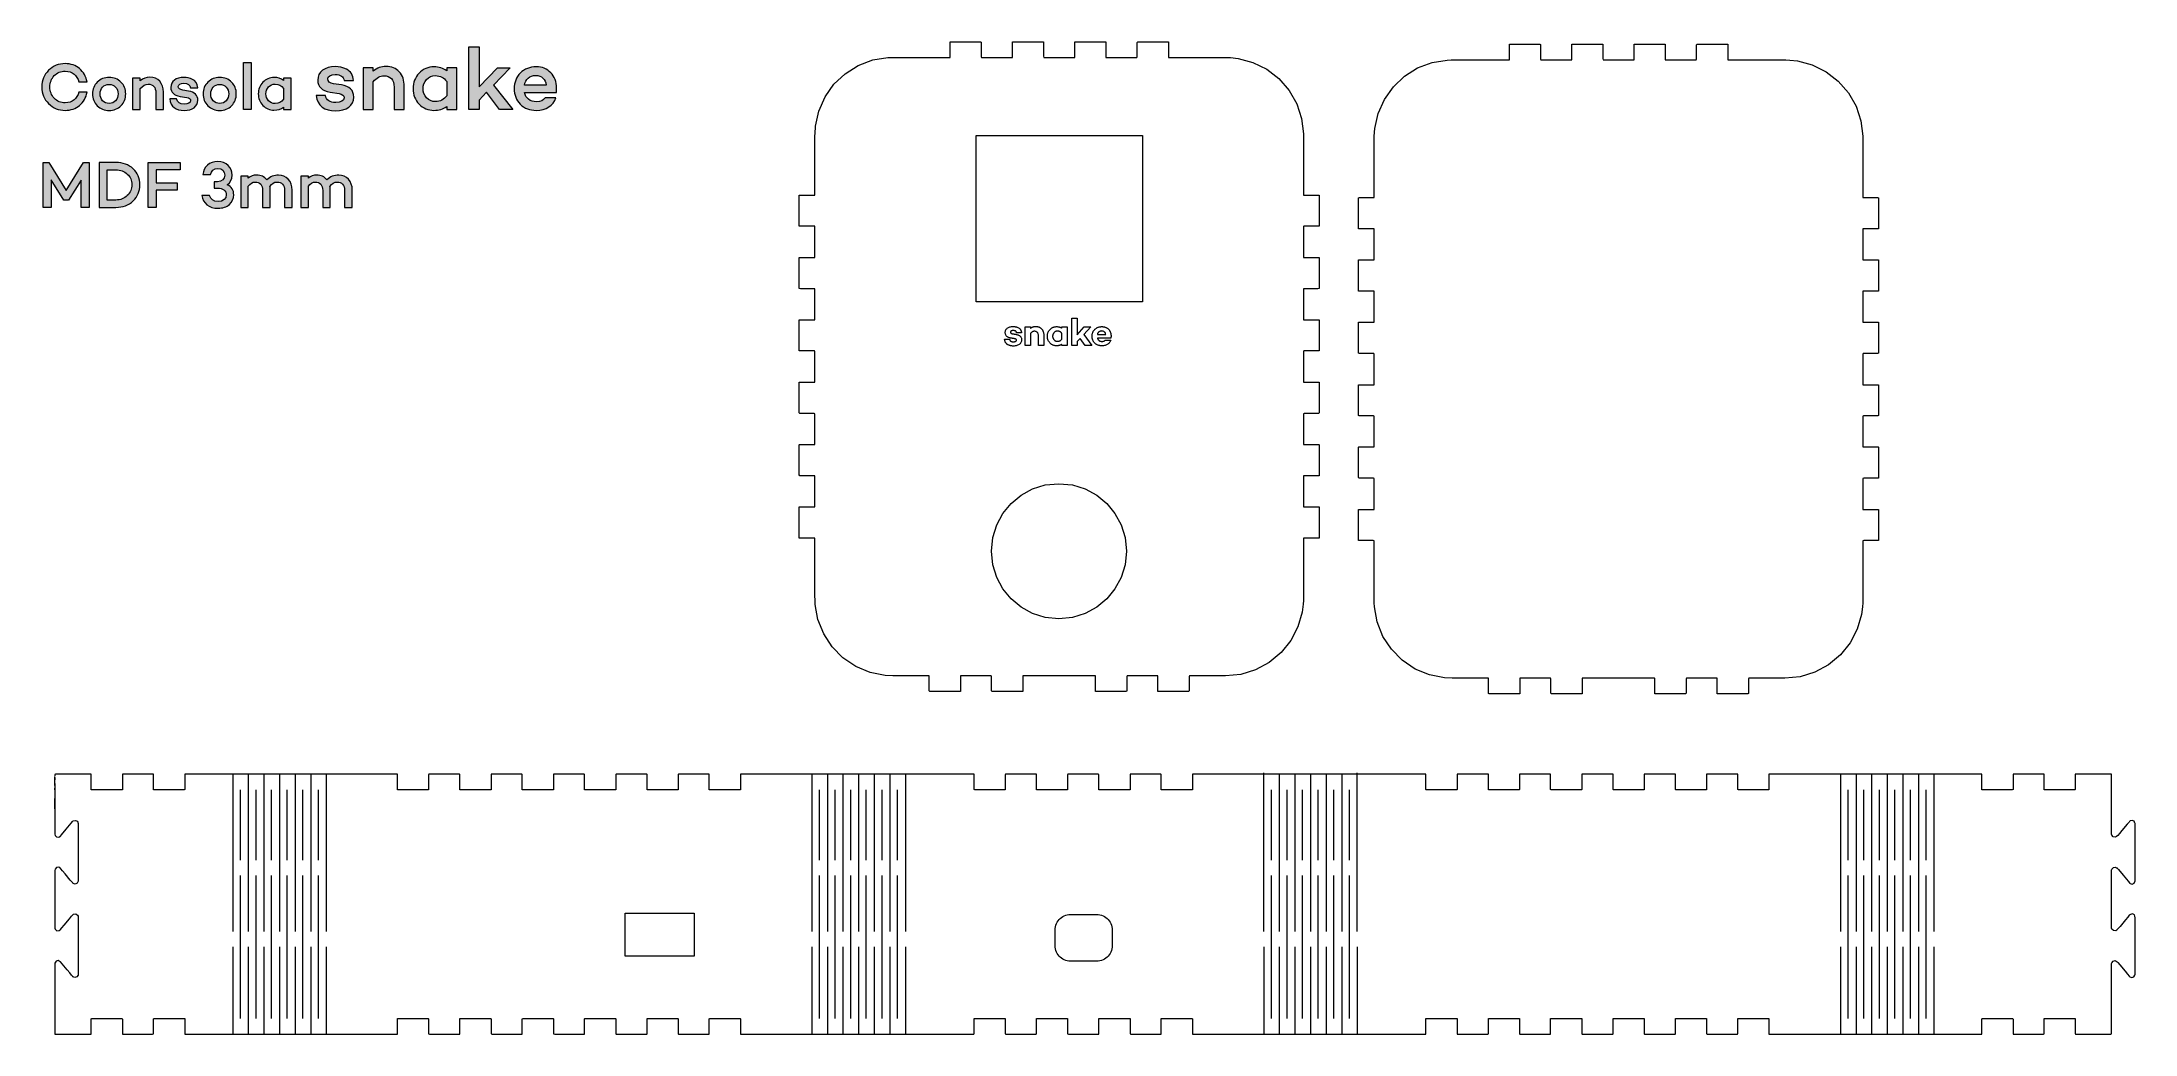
# Model space of a CAD drawing. Header units: inches. Extents: x -56 to 346, y -207 to -16.
import ezdxf

# ---------------------------------------------------------------- set-up
doc = ezdxf.new("R2010")
doc.units = ezdxf.units.IN
doc.header["$MEASUREMENT"] = 0
doc.layers.add('Capa 1', color=7, linetype='Continuous')

msp = doc.modelspace()

# ---------------------------------------------------------------- hatches: boundary and pattern name
at = {"layer": 'Capa 1'}
h = msp.add_hatch(color=29, dxfattribs=at)
h.dxf.hatch_style = 2
edge = h.paths.add_edge_path()
edge.add_spline(control_points=[(-49.2, -25.49), (-49.2, -25.49), (-47.62, -25.49), (-47.62, -25.49), (-47.83, -26.57), (-48.31, -27.42), (-49.07, -28.06), (-49.82, -28.7), (-50.75, -29.02), (-51.83, -29.02), (-53.08, -29.02), (-54.15, -28.58), (-55.03, -27.73), (-55.89, -26.88), (-56.32, -25.8), (-56.32, -24.52), (-56.32, -23.24), (-55.89, -22.16), (-55.03, -21.31), (-54.15, -20.46), (-53.08, -20.03), (-51.83, -20.03), (-50.75, -20.03), (-49.82, -20.36), (-49.07, -20.99), (-48.31, -21.64), (-47.83, -22.48), (-47.62, -23.56), (-47.62, -23.56), (-49.2, -23.56), (-49.2, -23.56), (-49.54, -22.24), (-50.47, -21.49), (-51.83, -21.49), (-52.68, -21.49), (-53.38, -21.77), (-53.93, -22.34), (-54.49, -22.91), (-54.77, -23.63), (-54.77, -24.52), (-54.77, -25.41), (-54.49, -26.13), (-53.93, -26.7), (-53.38, -27.28), (-52.68, -27.56), (-51.83, -27.56), (-50.47, -27.56), (-49.54, -26.81), (-49.2, -25.49)], knot_values=[0, 0, 0, 0, 1, 1, 1, 2, 2, 2, 3, 3, 3, 4, 4, 4, 5, 5, 5, 6, 6, 6, 7, 7, 7, 8, 8, 8, 9, 9, 9, 10, 10, 10, 11, 11, 11, 12, 12, 12, 13, 13, 13, 14, 14, 14, 15, 15, 15, 16, 16, 16, 16], degree=3, periodic=1)
h = msp.add_hatch(color=29, dxfattribs=at)
h.dxf.hatch_style = 2
h.paths.add_polyline_path([(-16.06, -28.84), (-17.54, -28.84), (-17.54, -19.82), (-16.06, -19.82)])
h = msp.add_hatch(color=29, dxfattribs=at)
h.dxf.hatch_style = 2
h.paths.add_polyline_path([(27.8, -27.04), (27.8, -28.84), (25.86, -28.84), (25.86, -16.81), (27.8, -16.81), (27.8, -24.47), (31.33, -20.83), (33.81, -20.83), (30.6, -24.15), (34.27, -28.84), (31.73, -28.84), (29.24, -25.55)])
h = msp.add_hatch(color=29, dxfattribs=at)
h.dxf.hatch_style = 2
edge = h.paths.add_edge_path()
edge.add_spline(control_points=[(-41.11, -28.13), (-41.72, -28.72), (-42.48, -29.03), (-43.38, -29.03), (-44.29, -29.03), (-45.06, -28.72), (-45.67, -28.13), (-46.28, -27.52), (-46.58, -26.76), (-46.58, -25.84), (-46.58, -24.94), (-46.28, -24.19), (-45.67, -23.59), (-45.06, -23), (-44.29, -22.69), (-43.38, -22.69), (-42.47, -22.69), (-41.7, -23), (-41.11, -23.59), (-40.5, -24.19), (-40.19, -24.94), (-40.19, -25.84), (-40.19, -26.76), (-40.5, -27.52), (-41.11, -28.13)], knot_values=[0, 0, 0, 0, 1, 1, 1, 2, 2, 2, 3, 3, 3, 4, 4, 4, 5, 5, 5, 6, 6, 6, 7, 7, 7, 8, 8, 8, 8], degree=3, periodic=1)
edge = h.paths.add_edge_path()
edge.add_spline(control_points=[(-43.38, -24.03), (-44.41, -24.03), (-45.12, -24.81), (-45.12, -25.84), (-45.12, -26.36), (-44.96, -26.81), (-44.64, -27.16), (-44.31, -27.52), (-43.89, -27.7), (-43.38, -27.7), (-42.87, -27.7), (-42.45, -27.52), (-42.14, -27.16), (-41.82, -26.81), (-41.65, -26.36), (-41.65, -25.84), (-41.65, -24.81), (-42.36, -24.03), (-43.38, -24.03)], knot_values=[0, 0, 0, 0, 1, 1, 1, 2, 2, 2, 3, 3, 3, 4, 4, 4, 5, 5, 5, 6, 6, 6, 6], degree=3, periodic=1)
h = msp.add_hatch(color=29, dxfattribs=at)
h.dxf.hatch_style = 2
edge = h.paths.add_edge_path()
edge.add_spline(control_points=[(-33.65, -23.43), (-33.17, -23.95), (-32.93, -24.65), (-32.93, -25.52), (-32.93, -25.52), (-32.93, -28.84), (-32.93, -28.84), (-32.93, -28.84), (-34.39, -28.84), (-34.39, -28.84), (-34.39, -28.84), (-34.39, -25.61), (-34.39, -25.61), (-34.39, -24.56), (-34.95, -23.97), (-35.86, -23.97), (-36.42, -23.97), (-36.94, -24.27), (-37.41, -24.84), (-37.41, -24.84), (-37.41, -28.84), (-37.41, -28.84), (-37.41, -28.84), (-38.88, -28.84), (-38.88, -28.84), (-38.88, -28.84), (-38.88, -22.83), (-38.88, -22.83), (-38.88, -22.83), (-37.41, -22.83), (-37.41, -22.83), (-37.41, -22.83), (-37.41, -23.33), (-37.41, -23.33), (-36.87, -22.87), (-36.24, -22.64), (-35.56, -22.64), (-34.77, -22.64), (-34.13, -22.91), (-33.65, -23.43)], knot_values=[0, 0, 0, 0, 1, 1, 1, 2, 2, 2, 3, 3, 3, 4, 4, 4, 5, 5, 5, 6, 6, 6, 7, 7, 7, 8, 8, 8, 9, 9, 9, 10, 10, 10, 11, 11, 11, 12, 12, 12, 13, 13, 13, 13], degree=3, periodic=1)
h = msp.add_hatch(color=29, dxfattribs=at)
h.dxf.hatch_style = 2
edge = h.paths.add_edge_path()
edge.add_spline(control_points=[(-30.39, -26.82), (-30.27, -27.49), (-29.78, -27.84), (-28.92, -27.84), (-28.2, -27.84), (-27.71, -27.58), (-27.71, -27.17), (-27.71, -26.84), (-27.95, -26.62), (-28.43, -26.54), (-28.43, -26.54), (-29.74, -26.32), (-29.74, -26.32), (-30.92, -26.13), (-31.52, -25.54), (-31.52, -24.6), (-31.52, -23.42), (-30.52, -22.67), (-28.99, -22.67), (-28.42, -22.67), (-27.89, -22.78), (-27.34, -23.05), (-26.79, -23.31), (-26.4, -23.89), (-26.34, -24.66), (-26.34, -24.66), (-27.7, -24.67), (-27.7, -24.67), (-27.75, -24.1), (-28.27, -23.8), (-28.99, -23.8), (-29.66, -23.8), (-30.07, -24.08), (-30.07, -24.44), (-30.07, -24.8), (-29.79, -25.04), (-29.22, -25.13), (-29.22, -25.13), (-28.1, -25.31), (-28.1, -25.31), (-26.91, -25.5), (-26.31, -26.1), (-26.31, -27.05), (-26.31, -28.31), (-27.39, -29.03), (-28.95, -29.03), (-30.48, -29.03), (-31.59, -28.34), (-31.73, -26.81), (-31.73, -26.81), (-30.39, -26.82), (-30.39, -26.82)], knot_values=[0, 0, 0, 0, 1, 1, 1, 2, 2, 2, 3, 3, 3, 4, 4, 4, 5, 5, 5, 6, 6, 6, 7, 7, 7, 8, 8, 8, 9, 9, 9, 10, 10, 10, 11, 11, 11, 12, 12, 12, 13, 13, 13, 14, 14, 14, 15, 15, 15, 16, 16, 16, 17, 17, 17, 17], degree=3, periodic=1)
h = msp.add_hatch(color=29, dxfattribs=at)
h.dxf.hatch_style = 2
edge = h.paths.add_edge_path()
edge.add_spline(control_points=[(-19.82, -28.13), (-20.43, -28.72), (-21.19, -29.03), (-22.1, -29.03), (-23.01, -29.03), (-23.77, -28.72), (-24.38, -28.13), (-24.99, -27.52), (-25.3, -26.76), (-25.3, -25.84), (-25.3, -24.94), (-24.99, -24.19), (-24.38, -23.59), (-23.77, -23), (-23.01, -22.69), (-22.1, -22.69), (-21.18, -22.69), (-20.42, -23), (-19.82, -23.59), (-19.21, -24.19), (-18.91, -24.94), (-18.91, -25.84), (-18.91, -26.76), (-19.21, -27.52), (-19.82, -28.13)], knot_values=[0, 0, 0, 0, 1, 1, 1, 2, 2, 2, 3, 3, 3, 4, 4, 4, 5, 5, 5, 6, 6, 6, 7, 7, 7, 8, 8, 8, 8], degree=3, periodic=1)
edge = h.paths.add_edge_path()
edge.add_spline(control_points=[(-22.1, -24.03), (-23.12, -24.03), (-23.84, -24.81), (-23.84, -25.84), (-23.84, -26.36), (-23.67, -26.81), (-23.35, -27.16), (-23.02, -27.52), (-22.6, -27.7), (-22.1, -27.7), (-21.59, -27.7), (-21.17, -27.52), (-20.85, -27.16), (-20.53, -26.81), (-20.37, -26.36), (-20.37, -25.84), (-20.37, -24.81), (-21.08, -24.03), (-22.1, -24.03)], knot_values=[0, 0, 0, 0, 1, 1, 1, 2, 2, 2, 3, 3, 3, 4, 4, 4, 5, 5, 5, 6, 6, 6, 6], degree=3, periodic=1)
h = msp.add_hatch(color=29, dxfattribs=at)
h.dxf.hatch_style = 2
edge = h.paths.add_edge_path()
edge.add_spline(control_points=[(-8.35, -28.84), (-8.35, -28.84), (-9.81, -28.84), (-9.81, -28.84), (-9.81, -28.84), (-9.81, -28.42), (-9.81, -28.42), (-10.34, -28.79), (-10.94, -28.98), (-11.66, -28.98), (-12.49, -28.98), (-13.21, -28.67), (-13.8, -28.06), (-14.39, -27.45), (-14.68, -26.72), (-14.68, -25.84), (-14.68, -24.97), (-14.39, -24.23), (-13.8, -23.62), (-13.21, -23), (-12.49, -22.69), (-11.66, -22.69), (-10.94, -22.69), (-10.34, -22.88), (-9.81, -23.25), (-9.81, -23.25), (-9.81, -22.83), (-9.81, -22.83), (-9.81, -22.83), (-8.35, -22.83), (-8.35, -22.83), (-8.35, -22.83), (-8.35, -28.84), (-8.35, -28.84)], knot_values=[0, 0, 0, 0, 1, 1, 1, 2, 2, 2, 3, 3, 3, 4, 4, 4, 5, 5, 5, 6, 6, 6, 7, 7, 7, 8, 8, 8, 9, 9, 9, 10, 10, 10, 11, 11, 11, 11], degree=3, periodic=1)
edge = h.paths.add_edge_path()
edge.add_spline(control_points=[(-9.81, -26.86), (-9.81, -26.86), (-9.81, -24.81), (-9.81, -24.81), (-10.2, -24.24), (-10.74, -23.96), (-11.44, -23.96), (-11.95, -23.96), (-12.37, -24.15), (-12.71, -24.52), (-13.05, -24.89), (-13.22, -25.33), (-13.22, -25.84), (-13.22, -26.35), (-13.05, -26.79), (-12.71, -27.16), (-12.37, -27.53), (-11.95, -27.71), (-11.44, -27.71), (-10.74, -27.71), (-10.2, -27.43), (-9.81, -26.86)], knot_values=[0, 0, 0, 0, 1, 1, 1, 2, 2, 2, 3, 3, 3, 4, 4, 4, 5, 5, 5, 6, 6, 6, 7, 7, 7, 7], degree=3, periodic=1)
h = msp.add_hatch(color=29, dxfattribs=at)
h.dxf.hatch_style = 2
edge = h.paths.add_edge_path()
edge.add_spline(control_points=[(-1.75, -26.15), (-1.59, -27.04), (-0.93, -27.5), (0.22, -27.5), (1.17, -27.5), (1.83, -27.16), (1.83, -26.62), (1.83, -26.18), (1.51, -25.87), (0.86, -25.77), (0.86, -25.77), (-0.88, -25.49), (-0.88, -25.49), (-2.46, -25.23), (-3.25, -24.44), (-3.25, -23.18), (-3.25, -21.61), (-1.91, -20.61), (0.12, -20.61), (0.88, -20.61), (1.59, -20.76), (2.32, -21.12), (3.05, -21.47), (3.57, -22.23), (3.66, -23.27), (3.66, -23.27), (1.84, -23.28), (1.84, -23.28), (1.78, -22.52), (1.08, -22.12), (0.12, -22.12), (-0.78, -22.12), (-1.32, -22.49), (-1.32, -22.98), (-1.32, -23.45), (-0.95, -23.77), (-0.19, -23.89), (-0.19, -23.89), (1.3, -24.13), (1.3, -24.13), (2.89, -24.38), (3.69, -25.18), (3.69, -26.45), (3.69, -28.13), (2.25, -29.09), (0.17, -29.09), (-1.86, -29.09), (-3.35, -28.18), (-3.54, -26.13), (-3.54, -26.13), (-1.75, -26.15), (-1.75, -26.15)], knot_values=[0, 0, 0, 0, 1, 1, 1, 2, 2, 2, 3, 3, 3, 4, 4, 4, 5, 5, 5, 6, 6, 6, 7, 7, 7, 8, 8, 8, 9, 9, 9, 10, 10, 10, 11, 11, 11, 12, 12, 12, 13, 13, 13, 14, 14, 14, 15, 15, 15, 16, 16, 16, 17, 17, 17, 17], degree=3, periodic=1)
h = msp.add_hatch(color=29, dxfattribs=at)
h.dxf.hatch_style = 2
edge = h.paths.add_edge_path()
edge.add_spline(control_points=[(12.45, -21.62), (13.09, -22.32), (13.41, -23.25), (13.41, -24.42), (13.41, -24.42), (13.41, -28.84), (13.41, -28.84), (13.41, -28.84), (11.46, -28.84), (11.46, -28.84), (11.46, -28.84), (11.46, -24.54), (11.46, -24.54), (11.46, -23.13), (10.72, -22.35), (9.5, -22.35), (8.75, -22.35), (8.06, -22.74), (7.43, -23.5), (7.43, -23.5), (7.43, -28.84), (7.43, -28.84), (7.43, -28.84), (5.47, -28.84), (5.47, -28.84), (5.47, -28.84), (5.47, -20.83), (5.47, -20.83), (5.47, -20.83), (7.43, -20.83), (7.43, -20.83), (7.43, -20.83), (7.43, -21.49), (7.43, -21.49), (8.16, -20.88), (8.99, -20.57), (9.9, -20.57), (10.95, -20.57), (11.8, -20.93), (12.45, -21.62)], knot_values=[0, 0, 0, 0, 1, 1, 1, 2, 2, 2, 3, 3, 3, 4, 4, 4, 5, 5, 5, 6, 6, 6, 7, 7, 7, 8, 8, 8, 9, 9, 9, 10, 10, 10, 11, 11, 11, 12, 12, 12, 13, 13, 13, 13], degree=3, periodic=1)
h = msp.add_hatch(color=29, dxfattribs=at)
h.dxf.hatch_style = 2
edge = h.paths.add_edge_path()
edge.add_spline(control_points=[(23.52, -28.84), (23.52, -28.84), (21.57, -28.84), (21.57, -28.84), (21.57, -28.84), (21.57, -28.28), (21.57, -28.28), (20.88, -28.77), (20.06, -29.02), (19.12, -29.02), (18, -29.02), (17.05, -28.62), (16.25, -27.81), (15.48, -26.99), (15.09, -26.01), (15.09, -24.84), (15.09, -23.67), (15.48, -22.69), (16.25, -21.88), (17.05, -21.05), (18, -20.64), (19.12, -20.64), (20.06, -20.64), (20.88, -20.9), (21.57, -21.39), (21.57, -21.39), (21.57, -20.83), (21.57, -20.83), (21.57, -20.83), (23.52, -20.83), (23.52, -20.83), (23.52, -20.83), (23.52, -28.84), (23.52, -28.84)], knot_values=[0, 0, 0, 0, 1, 1, 1, 2, 2, 2, 3, 3, 3, 4, 4, 4, 5, 5, 5, 6, 6, 6, 7, 7, 7, 8, 8, 8, 9, 9, 9, 10, 10, 10, 11, 11, 11, 11], degree=3, periodic=1)
edge = h.paths.add_edge_path()
edge.add_spline(control_points=[(21.57, -26.2), (21.57, -26.2), (21.57, -23.47), (21.57, -23.47), (21.06, -22.71), (20.34, -22.34), (19.4, -22.34), (18.73, -22.34), (18.17, -22.59), (17.71, -23.08), (17.25, -23.57), (17.03, -24.16), (17.03, -24.84), (17.03, -25.52), (17.25, -26.11), (17.71, -26.6), (18.17, -27.09), (18.73, -27.33), (19.4, -27.33), (20.34, -27.33), (21.06, -26.96), (21.57, -26.2)], knot_values=[0, 0, 0, 0, 1, 1, 1, 2, 2, 2, 3, 3, 3, 4, 4, 4, 5, 5, 5, 6, 6, 6, 7, 7, 7, 7], degree=3, periodic=1)
h = msp.add_hatch(color=29, dxfattribs=at)
h.dxf.hatch_style = 2
edge = h.paths.add_edge_path()
edge.add_spline(control_points=[(42.67, -25.6), (42.67, -25.6), (42.65, -25.6), (42.65, -25.6), (42.65, -25.6), (36.52, -25.6), (36.52, -25.6), (36.78, -26.67), (37.57, -27.37), (38.86, -27.37), (39.66, -27.37), (40.2, -27.11), (40.49, -26.62), (40.49, -26.62), (42.57, -26.62), (42.57, -26.62), (42.11, -28.09), (40.64, -29.02), (38.81, -29.02), (37.54, -29.02), (36.52, -28.64), (35.73, -27.84), (34.95, -27.04), (34.56, -26.04), (34.56, -24.84), (34.56, -23.64), (34.95, -22.64), (35.73, -21.84), (36.52, -21.05), (37.54, -20.64), (38.81, -20.64), (39.93, -20.64), (40.86, -21.01), (41.59, -21.78), (42.33, -22.54), (42.7, -23.5), (42.72, -24.71), (42.72, -25.1), (42.7, -25.4), (42.67, -25.6)], knot_values=[0, 0, 0, 0, 1, 1, 1, 2, 2, 2, 3, 3, 3, 4, 4, 4, 5, 5, 5, 6, 6, 6, 7, 7, 7, 8, 8, 8, 9, 9, 9, 10, 10, 10, 11, 11, 11, 12, 12, 12, 13, 13, 13, 13], degree=3, periodic=1)
edge = h.paths.add_edge_path()
edge.add_spline(control_points=[(36.51, -24.15), (36.51, -24.15), (40.74, -24.15), (40.74, -24.15), (40.59, -23), (39.86, -22.3), (38.71, -22.3), (37.51, -22.3), (36.73, -23.05), (36.51, -24.15)], knot_values=[0, 0, 0, 0, 1, 1, 1, 2, 2, 2, 3, 3, 3, 3], degree=3, periodic=1)
h = msp.add_hatch(color=29, dxfattribs=at)
h.dxf.hatch_style = 2
h.paths.add_polyline_path([(-47.23, -47.68), (-48.77, -47.68), (-48.77, -42.42), (-51.18, -46.29), (-52.11, -46.29), (-54.56, -42.37), (-54.53, -47.68), (-56.07, -47.68), (-56.07, -39.04), (-54.98, -39.04), (-51.65, -44.41), (-48.32, -39.04), (-47.23, -39.04)])
h = msp.add_hatch(color=29, dxfattribs=at)
h.dxf.hatch_style = 2
edge = h.paths.add_edge_path()
edge.add_spline(control_points=[(-42.06, -39.04), (-40.73, -39.04), (-39.63, -39.45), (-38.76, -40.26), (-37.88, -41.06), (-37.45, -42.09), (-37.45, -43.32), (-37.45, -44.58), (-37.88, -45.62), (-38.76, -46.44), (-39.63, -47.27), (-40.73, -47.68), (-42.06, -47.68), (-42.06, -47.68), (-45.3, -47.68), (-45.3, -47.68), (-45.3, -47.68), (-45.3, -39.04), (-45.3, -39.04), (-45.3, -39.04), (-42.06, -39.04), (-42.06, -39.04)], knot_values=[0, 0, 0, 0, 1, 1, 1, 2, 2, 2, 3, 3, 3, 4, 4, 4, 5, 5, 5, 6, 6, 6, 7, 7, 7, 7], degree=3, periodic=1)
edge = h.paths.add_edge_path()
edge.add_spline(control_points=[(-42.06, -46.27), (-41.2, -46.27), (-40.47, -45.99), (-39.89, -45.42), (-39.3, -44.84), (-39.01, -44.15), (-39.01, -43.32), (-39.01, -42.51), (-39.3, -41.82), (-39.89, -41.28), (-40.47, -40.73), (-41.2, -40.45), (-42.06, -40.45), (-42.06, -40.45), (-43.77, -40.45), (-43.77, -40.45), (-43.77, -40.45), (-43.77, -46.27), (-43.77, -46.27), (-43.77, -46.27), (-42.06, -46.27), (-42.06, -46.27)], knot_values=[0, 0, 0, 0, 1, 1, 1, 2, 2, 2, 3, 3, 3, 4, 4, 4, 5, 5, 5, 6, 6, 6, 7, 7, 7, 7], degree=3, periodic=1)
h = msp.add_hatch(color=29, dxfattribs=at)
h.dxf.hatch_style = 2
h.paths.add_polyline_path([(-34.36, -42.94), (-30.27, -42.94), (-30.27, -44.35), (-34.36, -44.35), (-34.36, -47.68), (-35.89, -47.68), (-35.89, -39.04), (-29.72, -39.04), (-29.72, -40.45), (-34.36, -40.45)])
h = msp.add_hatch(color=29, dxfattribs=at)
h.dxf.hatch_style = 2
edge = h.paths.add_edge_path()
edge.add_spline(control_points=[(-19.4, -45.28), (-19.4, -46.03), (-19.68, -46.64), (-20.24, -47.13), (-20.79, -47.61), (-21.51, -47.85), (-22.4, -47.85), (-24.24, -47.85), (-25.3, -46.93), (-25.54, -45.37), (-25.54, -45.37), (-24.05, -45.37), (-24.05, -45.37), (-23.86, -46.17), (-23.3, -46.56), (-22.4, -46.56), (-21.47, -46.56), (-20.83, -46.03), (-20.83, -45.28), (-20.83, -44.5), (-21.51, -43.99), (-22.53, -43.99), (-22.53, -43.99), (-23.2, -43.99), (-23.2, -43.99), (-23.2, -43.99), (-23.2, -42.76), (-23.2, -42.76), (-23.2, -42.76), (-22.53, -42.76), (-22.53, -42.76), (-21.68, -42.76), (-21.12, -42.24), (-21.12, -41.48), (-21.12, -40.71), (-21.65, -40.2), (-22.46, -40.2), (-23.21, -40.2), (-23.78, -40.67), (-23.85, -41.38), (-23.85, -41.38), (-25.33, -41.38), (-25.33, -41.38), (-25.27, -40.63), (-24.98, -40.03), (-24.46, -39.57), (-23.94, -39.12), (-23.26, -38.89), (-22.46, -38.89), (-21.64, -38.89), (-20.97, -39.13), (-20.46, -39.61), (-19.95, -40.1), (-19.7, -40.72), (-19.7, -41.47), (-19.7, -42.29), (-20.01, -42.9), (-20.64, -43.32), (-19.81, -43.71), (-19.4, -44.38), (-19.4, -45.28)], knot_values=[0, 0, 0, 0, 1, 1, 1, 2, 2, 2, 3, 3, 3, 4, 4, 4, 5, 5, 5, 6, 6, 6, 7, 7, 7, 8, 8, 8, 9, 9, 9, 10, 10, 10, 11, 11, 11, 12, 12, 12, 13, 13, 13, 14, 14, 14, 15, 15, 15, 16, 16, 16, 17, 17, 17, 18, 18, 18, 19, 19, 19, 20, 20, 20, 20], degree=3, periodic=1)
h = msp.add_hatch(color=29, dxfattribs=at)
h.dxf.hatch_style = 2
edge = h.paths.add_edge_path()
edge.add_spline(control_points=[(-8.9, -42.28), (-8.41, -42.81), (-8.15, -43.51), (-8.15, -44.36), (-8.15, -44.36), (-8.15, -47.68), (-8.15, -47.68), (-8.15, -47.68), (-9.62, -47.68), (-9.62, -47.68), (-9.62, -47.68), (-9.62, -44.45), (-9.62, -44.45), (-9.62, -43.4), (-10.15, -42.81), (-11.07, -42.81), (-11.62, -42.81), (-12.08, -43.09), (-12.46, -43.64), (-12.41, -43.87), (-12.38, -44.11), (-12.38, -44.36), (-12.38, -44.36), (-12.38, -47.68), (-12.38, -47.68), (-12.38, -47.68), (-13.84, -47.68), (-13.84, -47.68), (-13.84, -47.68), (-13.84, -44.45), (-13.84, -44.45), (-13.84, -43.4), (-14.37, -42.81), (-15.29, -42.81), (-15.77, -42.81), (-16.2, -43.08), (-16.6, -43.61), (-16.6, -43.61), (-16.6, -47.68), (-16.6, -47.68), (-16.6, -47.68), (-18.07, -47.68), (-18.07, -47.68), (-18.07, -47.68), (-18.07, -41.67), (-18.07, -41.67), (-18.07, -41.67), (-16.6, -41.67), (-16.6, -41.67), (-16.6, -41.67), (-16.6, -42.09), (-16.6, -42.09), (-16.16, -41.68), (-15.63, -41.48), (-14.98, -41.48), (-14.17, -41.48), (-13.52, -41.78), (-13.03, -42.39), (-12.39, -41.78), (-11.64, -41.48), (-10.77, -41.48), (-10.02, -41.48), (-9.4, -41.75), (-8.9, -42.28)], knot_values=[0, 0, 0, 0, 1, 1, 1, 2, 2, 2, 3, 3, 3, 4, 4, 4, 5, 5, 5, 6, 6, 6, 7, 7, 7, 8, 8, 8, 9, 9, 9, 10, 10, 10, 11, 11, 11, 12, 12, 12, 13, 13, 13, 14, 14, 14, 15, 15, 15, 16, 16, 16, 17, 17, 17, 18, 18, 18, 19, 19, 19, 20, 20, 20, 21, 21, 21, 21], degree=3, periodic=1)
h = msp.add_hatch(color=29, dxfattribs=at)
h.dxf.hatch_style = 2
edge = h.paths.add_edge_path()
edge.add_spline(control_points=[(2.66, -42.28), (3.15, -42.81), (3.4, -43.51), (3.4, -44.36), (3.4, -44.36), (3.4, -47.68), (3.4, -47.68), (3.4, -47.68), (1.93, -47.68), (1.93, -47.68), (1.93, -47.68), (1.93, -44.45), (1.93, -44.45), (1.93, -43.4), (1.41, -42.81), (0.48, -42.81), (-0.06, -42.81), (-0.52, -43.09), (-0.9, -43.64), (-0.85, -43.87), (-0.82, -44.11), (-0.82, -44.36), (-0.82, -44.36), (-0.82, -47.68), (-0.82, -47.68), (-0.82, -47.68), (-2.28, -47.68), (-2.28, -47.68), (-2.28, -47.68), (-2.28, -44.45), (-2.28, -44.45), (-2.28, -43.4), (-2.82, -42.81), (-3.73, -42.81), (-4.21, -42.81), (-4.65, -43.08), (-5.04, -43.61), (-5.04, -43.61), (-5.04, -47.68), (-5.04, -47.68), (-5.04, -47.68), (-6.51, -47.68), (-6.51, -47.68), (-6.51, -47.68), (-6.51, -41.67), (-6.51, -41.67), (-6.51, -41.67), (-5.04, -41.67), (-5.04, -41.67), (-5.04, -41.67), (-5.04, -42.09), (-5.04, -42.09), (-4.61, -41.68), (-4.07, -41.48), (-3.43, -41.48), (-2.61, -41.48), (-1.97, -41.78), (-1.47, -42.39), (-0.84, -41.78), (-0.09, -41.48), (0.79, -41.48), (1.54, -41.48), (2.16, -41.75), (2.66, -42.28)], knot_values=[0, 0, 0, 0, 1, 1, 1, 2, 2, 2, 3, 3, 3, 4, 4, 4, 5, 5, 5, 6, 6, 6, 7, 7, 7, 8, 8, 8, 9, 9, 9, 10, 10, 10, 11, 11, 11, 12, 12, 12, 13, 13, 13, 14, 14, 14, 15, 15, 15, 16, 16, 16, 17, 17, 17, 18, 18, 18, 19, 19, 19, 20, 20, 20, 21, 21, 21, 21], degree=3, periodic=1)

# ---------------------------------------------------------------- linework, layer by layer
at = {"layer": 'Capa 1', "color": 139, "lineweight": 18}
for points in [[(171.43, -137.83), (171.23, -137.83), (170.77, -137.83), (169.16, -137.83), (167.2, -137.83), (165.44, -137.83), (164.84, -137.83), (164.46, -137.83), (164.43, -137.97), (164.43, -138.58), (164.43, -139.38), (164.43, -140.19), (164.43, -140.74), (164.29, -140.82), (163.92, -140.82), (163.31, -140.82), (160.09, -140.82), (158.82, -140.82), (158.5, -140.82), (158.41, -140.82), (158.41, -140.45), (158.41, -139.73), (158.41, -138.17), (158.41, -137.83), (158.33, -137.83), (157.98, -137.83), (156.66, -137.83), (154.99, -137.83), (153.46, -137.83), (152.89, -137.83), (152.51, -137.83), (152.42, -137.94), (152.42, -138.49), (152.42, -140.1), (152.42, -140.71), (152.37, -140.82), (152.02, -140.82), (151.47, -140.82), (149.95, -140.82), (148.28, -140.82), (146.92, -140.82), (146.55, -140.82), (146.43, -140.82), (146.43, -140.51), (146.43, -138.98), (146.43, -138.23), (146.43, -137.86), (146.38, -137.83), (146, -137.83), (145.4, -137.83), (144.59, -137.83), (140.82, -137.83), (140.1, -137.83), (139.61, -137.83), (139.23, -137.83), (138.77, -137.83), (138.05, -137.83), (136.21, -137.83), (134.28, -137.83), (133.47, -137.83), (132.84, -137.83), (132.47, -137.83), (132.41, -137.83), (132.41, -138.23), (132.41, -139.81), (132.41, -140.51), (132.41, -140.82), (132.29, -140.82), (131.92, -140.82), (130.59, -140.82), (128.92, -140.82), (127.4, -140.82), (126.82, -140.82), (126.51, -140.82), (126.42, -140.71), (126.42, -140.13), (126.42, -139.3), (126.42, -138.49), (126.42, -137.94), (126.33, -137.83), (125.99, -137.83), (125.41, -137.83), (122.19, -137.83), (120.89, -137.83), (120.52, -137.83), (120.43, -137.83), (120.43, -138.17), (120.43, -138.86), (120.43, -140.45), (120.43, -140.82), (120.34, -140.82), (120.03, -140.82), (118.76, -140.82), (117.12, -140.82), (115.53, -140.82), (114.93, -140.82), (114.55, -140.82), (114.41, -140.74), (114.41, -140.22), (114.41, -138.58), (114.41, -137.97), (114.38, -137.83), (114.01, -137.83), (113.4, -137.83), (111.65, -137.83), (109.69, -137.83), (108.1, -137.83), (107.61, -137.83), (107.41, -137.83), (105.94, -137.74), (103.03, -137.16), (100.3, -136.04), (97.82, -134.37), (95.75, -132.24), (94.11, -129.76), (93.01, -127), (92.47, -124.09), (92.44, -123.34), (92.44, -122.96), (92.41, -122.79), (92.41, -122.33), (92.41, -121.41), (92.41, -120.14), (92.41, -118.64), (92.41, -115.42), (92.41, -113.92), (92.41, -112.68), (92.41, -111.76), (92.41, -111.36), (92.21, -111.33), (91.54, -111.33), (89.93, -111.33), (89.47, -111.33), (89.41, -111.33), (89.41, -111.12), (89.41, -110.66), (89.41, -110), (89.41, -108.39), (89.41, -106.78), (89.41, -106.08), (89.41, -105.59), (89.41, -105.33), (89.44, -105.33), (89.9, -105.33), (91.49, -105.33), (92.15, -105.33), (92.41, -105.33), (92.41, -105.16), (92.41, -104.73), (92.41, -103.32), (92.41, -101.65), (92.41, -100.15), (92.41, -99.63), (92.41, -99.37), (92.26, -99.31), (91.63, -99.31), (90.82, -99.31), (90.02, -99.31), (89.5, -99.31), (89.41, -99.17), (89.41, -98.77), (89.41, -98.16), (89.41, -94.94), (89.41, -93.7), (89.41, -93.38), (89.44, -93.32), (89.82, -93.32), (90.56, -93.32), (92.09, -93.32), (92.41, -93.32), (92.41, -93.21), (92.41, -92.83), (92.41, -91.51), (92.41, -89.84), (92.41, -88.31), (92.41, -87.74), (92.41, -87.39), (92.29, -87.33), (91.72, -87.33), (90.1, -87.33), (89.53, -87.33), (89.41, -87.25), (89.41, -86.9), (89.41, -86.32), (89.41, -84.77), (89.41, -83.1), (89.41, -81.8), (89.41, -81.43), (89.41, -81.34), (89.76, -81.34), (91.31, -81.34), (92.03, -81.34), (92.41, -81.34), (92.41, -81.25), (92.41, -80.94), (92.41, -79.7), (92.41, -76.44), (92.41, -75.87), (92.41, -75.46), (92.32, -75.32), (91.8, -75.32), (91, -75.32), (90.19, -75.32), (89.59, -75.32), (89.41, -75.29), (89.41, -75), (89.41, -74.46), (89.41, -72.99), (89.41, -71.29), (89.41, -69.91), (89.41, -69.5), (89.41, -69.33), (89.7, -69.33), (90.36, -69.33), (91.98, -69.33), (92.41, -69.33), (92.41, -69.3), (92.41, -69.04), (92.41, -68.52), (92.41, -67.86), (92.41, -66.22), (92.41, -64.61), (92.41, -63.97), (92.41, -63.54), (92.41, -63.34), (92.38, -63.34), (91.89, -63.34), (90.28, -63.34), (89.64, -63.34), (89.41, -63.31), (89.41, -63.08), (89.41, -62.62), (89.41, -61.15), (89.41, -59.48), (89.41, -58.04), (89.41, -57.58), (89.41, -57.35), (89.64, -57.32), (90.28, -57.32), (91.11, -57.32), (91.89, -57.32), (92.38, -57.32), (92.41, -57.32), (92.41, -57.12), (92.41, -56.66), (92.41, -56.02), (92.41, -52.77), (92.41, -52.1), (92.41, -51.61), (92.41, -51.36), (92.38, -51.33), (91.95, -51.33), (91.2, -51.33), (89.7, -51.33), (89.41, -51.33), (89.41, -51.15), (89.41, -50.72), (89.41, -49.34), (89.41, -47.67), (89.41, -46.17), (89.41, -45.65), (89.41, -45.36), (89.59, -45.33), (90.19, -45.33), (91.8, -45.33), (92.35, -45.33), (92.41, -45.33), (92.41, -45.08), (92.41, -44.3), (92.41, -43.15), (92.41, -40.12), (92.41, -36.95), (92.41, -35.6), (92.41, -34.53), (92.41, -33.93), (92.41, -33.84), (92.44, -33.53), (92.52, -32.06), (93.16, -29.15), (94.37, -26.44), (96.09, -23.99), (98.22, -21.97), (100.76, -20.39), (103.55, -19.32), (106.46, -18.86), (107.21, -18.83), (107.44, -18.83), (107.56, -18.83), (108.22, -18.83), (109.23, -18.83), (110.55, -18.83), (112.05, -18.83), (115.13, -18.83), (116.45, -18.83), (117.55, -18.83), (118.24, -18.83), (118.41, -18.83), (118.41, -18.49), (118.41, -17.8), (118.41, -16.21), (118.41, -15.84), (118.47, -15.84), (118.79, -15.84), (120.05, -15.84), (121.7, -15.84), (123.28, -15.84), (123.88, -15.84), (124.29, -15.84), (124.43, -15.9), (124.43, -16.44), (124.43, -18.06), (124.43, -18.66), (124.46, -18.83), (124.75, -18.83), (125.27, -18.83), (126.76, -18.83), (128.44, -18.83), (129.82, -18.83), (130.25, -18.83), (130.42, -18.83), (130.42, -18.58), (130.42, -17.05), (130.42, -16.3), (130.42, -15.87), (130.45, -15.84), (130.71, -15.84), (131.2, -15.84), (131.86, -15.84), (135.12, -15.84), (135.75, -15.84), (136.21, -15.84), (136.41, -15.84), (136.41, -15.87), (136.41, -16.36), (136.41, -17.14), (136.41, -17.97), (136.41, -18.6), (136.44, -18.83), (136.67, -18.83), (137.13, -18.83), (138.57, -18.83), (140.24, -18.83), (141.71, -18.83), (142.17, -18.83), (142.4, -18.83), (142.43, -18.6), (142.43, -17.97), (142.43, -16.36), (142.43, -15.87), (142.43, -15.84), (142.63, -15.84), (143.06, -15.84), (143.7, -15.84), (145.31, -15.84), (146.95, -15.84), (147.64, -15.84), (148.13, -15.84), (148.39, -15.84), (148.42, -15.87), (148.42, -16.27), (148.42, -17.88), (148.42, -18.55), (148.42, -18.83), (148.59, -18.83), (149, -18.83), (150.38, -18.83), (152.08, -18.83), (153.55, -18.83), (154.09, -18.83), (154.38, -18.83), (154.41, -18.66), (154.41, -18.06), (154.41, -17.25), (154.41, -16.44), (154.41, -15.93), (154.56, -15.84), (154.96, -15.84), (155.56, -15.84), (158.79, -15.84), (160.03, -15.84), (160.37, -15.84), (160.43, -15.84), (160.43, -16.21), (160.43, -16.93), (160.43, -18.49), (160.43, -18.83), (160.6, -18.83), (161.29, -18.83), (162.36, -18.83), (163.69, -18.83), (166.77, -18.83), (168.26, -18.83), (169.59, -18.83), (170.63, -18.83), (171.26, -18.83), (171.4, -18.83), (171.6, -18.83), (172.35, -18.86), (173.85, -19.04), (176.7, -19.79), (179.38, -21.11), (181.71, -22.92), (183.67, -25.17), (185.14, -27.76), (186.06, -30.56), (186.41, -33.53), (186.41, -33.84), (186.41, -33.93), (186.41, -34.53), (186.41, -35.57), (186.41, -36.9), (186.41, -40.09), (186.41, -43.12), (186.41, -44.27), (186.41, -45.05), (186.41, -45.33), (186.49, -45.33), (187.01, -45.33), (187.82, -45.33), (188.65, -45.33), (189.26, -45.33), (189.43, -45.36), (189.43, -45.65), (189.43, -46.17), (189.43, -47.64), (189.43, -49.34), (189.43, -50.72), (189.43, -51.15), (189.43, -51.33), (189.17, -51.33), (188.48, -51.33), (186.9, -51.33), (186.47, -51.33), (186.41, -51.36), (186.41, -51.61), (186.41, -52.1), (186.41, -52.77), (186.41, -54.41), (186.41, -56.02), (186.41, -56.66), (186.41, -57.12), (186.41, -57.32), (186.47, -57.32), (186.95, -57.32), (188.54, -57.32), (189.2, -57.32), (189.43, -57.35), (189.43, -57.55), (189.43, -58.04), (189.43, -59.45), (189.43, -61.15), (189.43, -62.59), (189.43, -63.08), (189.43, -63.31), (189.2, -63.34), (188.57, -63.34), (187.73, -63.34), (186.95, -63.34), (186.47, -63.34), (186.41, -63.34), (186.41, -63.51), (186.41, -63.97), (186.41, -64.61), (186.41, -67.83), (186.41, -68.52), (186.41, -69.04), (186.41, -69.3), (186.44, -69.33), (186.87, -69.33), (187.62, -69.33), (189.14, -69.33), (189.43, -69.33), (189.43, -69.47), (189.43, -69.91), (189.43, -71.29), (189.43, -72.96), (189.43, -74.46), (189.43, -74.97), (189.43, -75.29), (189.26, -75.32), (188.65, -75.32), (187.04, -75.32), (186.52, -75.32), (186.41, -75.46), (186.41, -75.84), (186.41, -76.44), (186.41, -78), (186.41, -79.67), (186.41, -80.94), (186.41, -81.25), (186.44, -81.34), (186.81, -81.34), (188.37, -81.34), (189.09, -81.34), (189.43, -81.34), (189.43, -81.43), (189.43, -81.8), (189.43, -83.1), (189.43, -86.3), (189.43, -86.87), (189.43, -87.25), (189.32, -87.33), (188.74, -87.33), (187.93, -87.33), (187.13, -87.33), (186.55, -87.33), (186.41, -87.39), (186.41, -87.74), (186.41, -88.28), (186.41, -89.81), (186.41, -91.48), (186.41, -92.83), (186.41, -93.21), (186.41, -93.32), (186.72, -93.32), (187.44, -93.32), (189.03, -93.32), (189.4, -93.32), (189.43, -93.38), (189.43, -93.7), (189.43, -94.91), (189.43, -96.58), (189.43, -98.16), (189.43, -98.77), (189.43, -99.17), (189.43, -99.31), (189.34, -99.31), (188.83, -99.31), (187.21, -99.31), (186.61, -99.31), (186.41, -99.37), (186.41, -99.63), (186.41, -100.15), (186.41, -101.62), (186.41, -103.32), (186.41, -104.7), (186.41, -105.13), (186.41, -105.33), (186.67, -105.33), (187.36, -105.33), (188.19, -105.33), (188.94, -105.33), (189.37, -105.33), (189.43, -105.33), (189.43, -105.59), (189.43, -106.08), (189.43, -106.75), (189.43, -110), (189.43, -110.64), (189.43, -111.1), (189.43, -111.33), (189.37, -111.33), (188.91, -111.33), (188.14, -111.33), (187.3, -111.33), (186.64, -111.33), (186.41, -111.36), (186.41, -111.76), (186.41, -112.65), (186.41, -113.89), (186.41, -115.39), (186.41, -118.61), (186.41, -120.11), (186.41, -121.38), (186.41, -122.33), (186.41, -122.79), (186.41, -122.96), (186.41, -123.34), (186.38, -124.06), (186.18, -125.56), (185.34, -128.38), (183.99, -131.03), (182.12, -133.33), (179.84, -135.23), (177.22, -136.67), (174.37, -137.54), (171.43, -137.83)], [(279.05, -138.29), (278.85, -138.29), (278.39, -138.29), (276.77, -138.29), (274.82, -138.29), (273.06, -138.29), (272.45, -138.29), (272.08, -138.29), (272.05, -138.44), (272.05, -139.04), (272.05, -139.85), (272.05, -140.66), (272.05, -141.2), (271.91, -141.29), (271.53, -141.29), (270.93, -141.29), (267.7, -141.29), (266.44, -141.29), (266.12, -141.29), (266.03, -141.29), (266.03, -140.91), (266.03, -140.19), (266.03, -138.64), (266.03, -138.29), (265.95, -138.29), (265.6, -138.29), (264.28, -138.29), (262.61, -138.29), (261.08, -138.29), (260.5, -138.29), (260.13, -138.29), (260.04, -138.41), (260.04, -138.96), (260.04, -140.57), (260.04, -141.17), (259.98, -141.29), (259.64, -141.29), (259.09, -141.29), (257.57, -141.29), (255.9, -141.29), (254.54, -141.29), (254.17, -141.29), (254.05, -141.29), (254.05, -140.97), (254.05, -139.45), (254.05, -138.7), (254.05, -138.32), (253.99, -138.29), (253.62, -138.29), (253.02, -138.29), (252.21, -138.29), (248.44, -138.29), (247.72, -138.29), (247.23, -138.29), (246.85, -138.29), (246.39, -138.29), (245.67, -138.29), (243.83, -138.29), (241.9, -138.29), (241.09, -138.29), (240.46, -138.29), (240.08, -138.29), (240.03, -138.29), (240.03, -138.7), (240.03, -140.28), (240.03, -140.97), (240.03, -141.29), (239.91, -141.29), (239.54, -141.29), (238.21, -141.29), (236.54, -141.29), (235.02, -141.29), (234.44, -141.29), (234.12, -141.29), (234.04, -141.17), (234.04, -140.6), (234.04, -139.76), (234.04, -138.96), (234.04, -138.41), (233.95, -138.29), (233.6, -138.29), (233.03, -138.29), (229.8, -138.29), (228.51, -138.29), (228.13, -138.29), (228.05, -138.29), (228.05, -138.64), (228.05, -139.33), (228.05, -140.91), (228.05, -141.29), (227.96, -141.29), (227.64, -141.29), (226.38, -141.29), (224.73, -141.29), (223.15, -141.29), (222.55, -141.29), (222.17, -141.29), (222.03, -141.2), (222.03, -140.68), (222.03, -139.04), (222.03, -138.44), (222, -138.29), (221.62, -138.29), (221.02, -138.29), (219.26, -138.29), (217.3, -138.29), (215.72, -138.29), (215.23, -138.29), (215.03, -138.29), (213.56, -138.21), (210.65, -137.63), (207.92, -136.51), (205.44, -134.84), (203.37, -132.71), (201.72, -130.23), (200.63, -127.46), (200.08, -124.55), (200.05, -123.8), (200.05, -123.43), (200.03, -123.26), (200.03, -122.8), (200.03, -121.87), (200.03, -120.61), (200.03, -119.11), (200.03, -115.88), (200.03, -114.39), (200.03, -113.15), (200.03, -112.23), (200.03, -111.82), (199.82, -111.79), (199.16, -111.79), (197.55, -111.79), (197.09, -111.79), (197.03, -111.79), (197.03, -111.59), (197.03, -111.13), (197.03, -110.47), (197.03, -108.85), (197.03, -107.24), (197.03, -106.55), (197.03, -106.06), (197.03, -105.8), (197.06, -105.8), (197.52, -105.8), (199.1, -105.8), (199.77, -105.8), (200.03, -105.8), (200.03, -105.63), (200.03, -105.2), (200.03, -103.79), (200.03, -102.11), (200.03, -100.62), (200.03, -100.1), (200.03, -99.84), (199.88, -99.78), (199.25, -99.78), (198.44, -99.78), (197.63, -99.78), (197.12, -99.78), (197.03, -99.64), (197.03, -99.23), (197.03, -98.63), (197.03, -95.4), (197.03, -94.16), (197.03, -93.85), (197.06, -93.79), (197.43, -93.79), (198.18, -93.79), (199.71, -93.79), (200.03, -93.79), (200.03, -93.67), (200.03, -93.3), (200.03, -91.98), (200.03, -90.3), (200.03, -88.78), (200.03, -88.2), (200.03, -87.86), (199.91, -87.8), (199.33, -87.8), (197.72, -87.8), (197.15, -87.8), (197.03, -87.71), (197.03, -87.37), (197.03, -86.79), (197.03, -85.24), (197.03, -83.56), (197.03, -82.27), (197.03, -81.89), (197.03, -81.81), (197.38, -81.81), (198.93, -81.81), (199.65, -81.81), (200.03, -81.81), (200.03, -81.72), (200.03, -81.4), (200.03, -80.17), (200.03, -76.91), (200.03, -76.33), (200.03, -75.93), (199.94, -75.79), (199.42, -75.79), (198.61, -75.79), (197.81, -75.79), (197.2, -75.79), (197.03, -75.76), (197.03, -75.47), (197.03, -74.92), (197.03, -73.45), (197.03, -71.75), (197.03, -70.37), (197.03, -69.97), (197.03, -69.8), (197.32, -69.8), (197.98, -69.8), (199.59, -69.8), (200.03, -69.8), (200.03, -69.77), (200.03, -69.51), (200.03, -68.99), (200.03, -68.33), (200.03, -66.68), (200.03, -65.07), (200.03, -64.44), (200.03, -64.01), (200.03, -63.8), (200, -63.8), (199.51, -63.8), (197.89, -63.8), (197.26, -63.8), (197.03, -63.78), (197.03, -63.55), (197.03, -63.08), (197.03, -61.62), (197.03, -59.94), (197.03, -58.5), (197.03, -58.04), (197.03, -57.81), (197.26, -57.78), (197.89, -57.78), (198.73, -57.78), (199.51, -57.78), (200, -57.78), (200.03, -57.78), (200.03, -57.58), (200.03, -57.12), (200.03, -56.49), (200.03, -53.23), (200.03, -52.57), (200.03, -52.08), (200.03, -51.82), (200, -51.79), (199.56, -51.79), (198.82, -51.79), (197.32, -51.79), (197.03, -51.79), (197.03, -51.62), (197.03, -51.19), (197.03, -49.81), (197.03, -48.13), (197.03, -46.64), (197.03, -46.12), (197.03, -45.83), (197.2, -45.8), (197.81, -45.8), (199.42, -45.8), (199.97, -45.8), (200.03, -45.8), (200.03, -45.54), (200.03, -44.76), (200.03, -43.61), (200.03, -40.59), (200.03, -37.42), (200.03, -36.07), (200.03, -35), (200.03, -34.39), (200.03, -34.31), (200.05, -33.99), (200.14, -32.52), (200.77, -29.61), (201.98, -26.91), (203.71, -24.46), (205.84, -22.44), (208.38, -20.86), (211.17, -19.79), (214.08, -19.33), (214.83, -19.3), (215.06, -19.3), (215.17, -19.3), (215.84, -19.3), (216.84, -19.3), (218.17, -19.3), (219.67, -19.3), (222.75, -19.3), (224.07, -19.3), (225.17, -19.3), (225.86, -19.3), (226.03, -19.3), (226.03, -18.96), (226.03, -18.26), (226.03, -16.68), (226.03, -16.31), (226.09, -16.31), (226.41, -16.31), (227.67, -16.31), (229.31, -16.31), (230.9, -16.31), (231.5, -16.31), (231.91, -16.31), (232.05, -16.36), (232.05, -16.91), (232.05, -18.52), (232.05, -19.13), (232.08, -19.3), (232.37, -19.3), (232.88, -19.3), (234.38, -19.3), (236.05, -19.3), (237.44, -19.3), (237.87, -19.3), (238.04, -19.3), (238.04, -19.04), (238.04, -17.52), (238.04, -16.77), (238.04, -16.33), (238.07, -16.31), (238.33, -16.31), (238.82, -16.31), (239.48, -16.31), (242.73, -16.31), (243.37, -16.31), (243.83, -16.31), (244.03, -16.31), (244.03, -16.33), (244.03, -16.82), (244.03, -17.6), (244.03, -18.44), (244.03, -19.07), (244.06, -19.3), (244.29, -19.3), (244.75, -19.3), (246.19, -19.3), (247.86, -19.3), (249.33, -19.3), (249.79, -19.3), (250.02, -19.3), (250.05, -19.07), (250.05, -18.44), (250.05, -16.82), (250.05, -16.33), (250.05, -16.31), (250.25, -16.31), (250.68, -16.31), (251.32, -16.31), (252.93, -16.31), (254.57, -16.31), (255.26, -16.31), (255.75, -16.31), (256.01, -16.31), (256.04, -16.33), (256.04, -16.74), (256.04, -18.35), (256.04, -19.01), (256.04, -19.3), (256.21, -19.3), (256.62, -19.3), (258, -19.3), (259.7, -19.3), (261.17, -19.3), (261.71, -19.3), (262, -19.3), (262.03, -19.13), (262.03, -18.52), (262.03, -17.72), (262.03, -16.91), (262.03, -16.39), (262.17, -16.31), (262.58, -16.31), (263.18, -16.31), (266.41, -16.31), (267.65, -16.31), (267.99, -16.31), (268.05, -16.31), (268.05, -16.68), (268.05, -17.4), (268.05, -18.96), (268.05, -19.3), (268.22, -19.3), (268.91, -19.3), (269.98, -19.3), (271.3, -19.3), (274.38, -19.3), (275.88, -19.3), (277.21, -19.3), (278.24, -19.3), (278.88, -19.3), (279.02, -19.3), (279.22, -19.3), (279.97, -19.33), (281.47, -19.5), (284.32, -20.25), (287, -21.58), (289.33, -23.39), (291.29, -25.64), (292.76, -28.23), (293.68, -31.02), (294.03, -33.99), (294.03, -34.31), (294.03, -34.39), (294.03, -35), (294.03, -36.04), (294.03, -37.36), (294.03, -40.56), (294.03, -43.58), (294.03, -44.74), (294.03, -45.51), (294.03, -45.8), (294.11, -45.8), (294.63, -45.8), (295.44, -45.8), (296.27, -45.8), (296.88, -45.8), (297.05, -45.83), (297.05, -46.12), (297.05, -46.64), (297.05, -48.11), (297.05, -49.81), (297.05, -51.19), (297.05, -51.62), (297.05, -51.79), (296.79, -51.79), (296.1, -51.79), (294.51, -51.79), (294.08, -51.79), (294.03, -51.82), (294.03, -52.08), (294.03, -52.57), (294.03, -53.23), (294.03, -54.88), (294.03, -56.49), (294.03, -57.12), (294.03, -57.58), (294.03, -57.78), (294.08, -57.78), (294.57, -57.78), (296.16, -57.78), (296.82, -57.78), (297.05, -57.81), (297.05, -58.01), (297.05, -58.5), (297.05, -59.92), (297.05, -61.62), (297.05, -63.06), (297.05, -63.55), (297.05, -63.78), (296.82, -63.8), (296.19, -63.8), (295.35, -63.8), (294.57, -63.8), (294.08, -63.8), (294.03, -63.8), (294.03, -63.98), (294.03, -64.44), (294.03, -65.07), (294.03, -68.3), (294.03, -68.99), (294.03, -69.51), (294.03, -69.77), (294.05, -69.8), (294.49, -69.8), (295.23, -69.8), (296.76, -69.8), (297.05, -69.8), (297.05, -69.94), (297.05, -70.37), (297.05, -71.75), (297.05, -73.43), (297.05, -74.92), (297.05, -75.44), (297.05, -75.76), (296.88, -75.79), (296.27, -75.79), (294.66, -75.79), (294.14, -75.79), (294.03, -75.93), (294.03, -76.31), (294.03, -76.91), (294.03, -78.47), (294.03, -80.14), (294.03, -81.4), (294.03, -81.72), (294.05, -81.81), (294.43, -81.81), (295.98, -81.81), (296.7, -81.81), (297.05, -81.81), (297.05, -81.89), (297.05, -82.27), (297.05, -83.56), (297.05, -86.76), (297.05, -87.34), (297.05, -87.71), (296.93, -87.8), (296.36, -87.8), (295.55, -87.8), (294.75, -87.8), (294.17, -87.8), (294.03, -87.86), (294.03, -88.2), (294.03, -88.75), (294.03, -90.28), (294.03, -91.95), (294.03, -93.3), (294.03, -93.67), (294.03, -93.79), (294.34, -93.79), (295.06, -93.79), (296.65, -93.79), (297.02, -93.79), (297.05, -93.85), (297.05, -94.16), (297.05, -95.37), (297.05, -97.05), (297.05, -98.63), (297.05, -99.23), (297.05, -99.64), (297.05, -99.78), (296.96, -99.78), (296.44, -99.78), (294.83, -99.78), (294.23, -99.78), (294.03, -99.84), (294.03, -100.1), (294.03, -100.62), (294.03, -102.09), (294.03, -103.79), (294.03, -105.17), (294.03, -105.6), (294.03, -105.8), (294.28, -105.8), (294.98, -105.8), (295.81, -105.8), (296.56, -105.8), (296.99, -105.8), (297.05, -105.8), (297.05, -106.06), (297.05, -106.55), (297.05, -107.21), (297.05, -110.47), (297.05, -111.1), (297.05, -111.56), (297.05, -111.79), (296.99, -111.79), (296.53, -111.79), (295.75, -111.79), (294.92, -111.79), (294.26, -111.79), (294.03, -111.82), (294.03, -112.23), (294.03, -113.12), (294.03, -114.36), (294.03, -115.85), (294.03, -119.08), (294.03, -120.58), (294.03, -121.85), (294.03, -122.8), (294.03, -123.26), (294.03, -123.43), (294.03, -123.8), (294, -124.52), (293.79, -126.02), (292.96, -128.85), (291.61, -131.5), (289.73, -133.8), (287.46, -135.7), (284.84, -137.14), (281.99, -138.01), (279.05, -138.29)], [(-53.84, -158.52), (-53.84, -159.47), (-53.84, -161.72), (-53.84, -164.17), (-53.84, -166.35), (-53.84, -167.22), (-53.84, -167.88), (-53.84, -168.23), (-53.84, -168.31), (-53.78, -168.52), (-53.5, -168.83), (-53.06, -168.86), (-52.89, -168.77), (-52.8, -168.72), (-52.75, -168.66), (-52.54, -168.4), (-51.62, -167.33), (-50.67, -166.18), (-50.41, -165.87), (-50.38, -165.81), (-50.3, -165.75), (-49.87, -165.63), (-49.49, -165.81), (-49.32, -166.21), (-49.32, -166.24), (-49.32, -166.44), (-49.32, -166.99), (-49.32, -167.77), (-49.32, -169.84), (-49.32, -172.26), (-49.32, -174.62), (-49.32, -175.6), (-49.32, -176.41), (-49.32, -176.98), (-49.32, -177.27), (-49.32, -177.33), (-49.52, -177.73), (-49.9, -177.88), (-50.3, -177.76), (-50.38, -177.68), (-50.5, -177.53), (-50.85, -177.13), (-51.85, -175.92), (-52.34, -175.34), (-52.66, -174.97), (-52.89, -174.71), (-53.09, -174.65), (-53.52, -174.71), (-53.78, -175.03), (-53.84, -175.26), (-53.84, -175.57), (-53.84, -176.18), (-53.84, -177.01), (-53.84, -178.02), (-53.84, -182.77), (-53.84, -184.85), (-53.84, -185.6), (-53.84, -186.09), (-53.84, -186.29), (-53.84, -186.32), (-53.81, -186.37), (-53.75, -186.58), (-53.44, -186.86), (-53.01, -186.83), (-52.83, -186.72), (-52.72, -186.63), (-52.46, -186.32), (-52.03, -185.77), (-50.99, -184.56), (-50.59, -184.07), (-50.38, -183.84), (-50.24, -183.7), (-49.81, -183.64), (-49.46, -183.87), (-49.35, -184.04), (-49.35, -184.16), (-49.32, -184.21), (-49.32, -184.3), (-49.32, -184.7), (-49.32, -185.37), (-49.32, -186.26), (-49.32, -188.48), (-49.32, -190.93), (-49.32, -193.14), (-49.32, -194.06), (-49.32, -194.76), (-49.32, -195.19), (-49.32, -195.3), (-49.35, -195.39), (-49.58, -195.76), (-49.98, -195.88), (-50.36, -195.71), (-50.38, -195.68), (-50.59, -195.45), (-50.96, -194.99), (-51.48, -194.38), (-52.43, -193.23), (-52.72, -192.88), (-52.78, -192.83), (-53.18, -192.62), (-53.58, -192.74), (-53.81, -193.09), (-53.84, -193.2), (-53.84, -193.37), (-53.84, -193.81), (-53.84, -194.53), (-53.84, -196.43), (-53.84, -198.73), (-53.84, -200.98), (-53.84, -202.79), (-53.84, -203.37), (-53.84, -203.71), (-53.84, -203.86), (-53.84, -204.26), (-53.84, -204.84), (-53.84, -206.11), (-53.84, -206.57), (-53.84, -206.77), (-53.73, -206.77), (-53.41, -206.77), (-52.34, -206.77), (-49.35, -206.77), (-47.99, -206.77), (-47.07, -206.77), (-46.84, -206.77), (-46.84, -206.74), (-46.84, -206.48), (-46.84, -204.12), (-46.84, -203.8), (-46.73, -203.74), (-46.04, -203.74), (-44.94, -203.74), (-42.35, -203.74), (-41.34, -203.74), (-40.85, -203.74), (-40.82, -203.86), (-40.82, -204.29), (-40.82, -205.53), (-40.82, -206.59), (-40.82, -206.77), (-40.45, -206.77), (-39.5, -206.77), (-38.26, -206.77), (-35.75, -206.77), (-35.01, -206.77), (-34.83, -206.74), (-34.83, -206.45), (-34.83, -205.93), (-34.83, -204.64), (-34.83, -204.09), (-34.83, -203.8), (-34.72, -203.74), (-34, -203.74), (-32.87, -203.74), (-31.55, -203.74), (-30.28, -203.74), (-29.3, -203.74), (-28.84, -203.74), (-28.84, -203.89), (-28.84, -204.29), (-28.84, -204.9), (-28.84, -206.16), (-28.84, -206.62), (-28.81, -206.77), (-28.67, -206.77), (-28.32, -206.77), (-27.2, -206.77), (-24.21, -206.77), (-22.85, -206.77), (-22.02, -206.77), (-21.64, -206.77), (-20.81, -206.77), (-19.43, -206.77), (-17.61, -206.77), (-15.45, -206.77), (-10.61, -206.77), (-5.78, -206.77), (-3.62, -206.77), (-1.8, -206.77), (-0.42, -206.77), (0.42, -206.77), (0.91, -206.77), (1.48, -206.77), (2.32, -206.77), (4.51, -206.77), (9.43, -206.77), (10.47, -206.77), (11.27, -206.77), (11.85, -206.77), (12.11, -206.77), (12.11, -206.62), (12.11, -206.16), (12.11, -204.9), (12.11, -204.29), (12.11, -203.89), (12.11, -203.74), (12.57, -203.74), (13.55, -203.74), (14.82, -203.74), (16.14, -203.74), (17.26, -203.74), (17.98, -203.74), (18.1, -203.8), (18.1, -204.09), (18.1, -204.64), (18.1, -205.93), (18.1, -206.45), (18.1, -206.74), (18.27, -206.77), (19.05, -206.77), (21.53, -206.77), (22.76, -206.77), (23.72, -206.77), (24.12, -206.77), (24.12, -206.59), (24.12, -205.53), (24.12, -204.29), (24.12, -203.86), (24.12, -203.74), (24.61, -203.74), (25.62, -203.74), (28.21, -203.74), (29.33, -203.74), (29.99, -203.74), (30.11, -203.8), (30.11, -204.12), (30.11, -206.48), (30.11, -206.74), (30.31, -206.77), (31.09, -206.77), (32.27, -206.77), (34.83, -206.77), (35.75, -206.77), (36.01, -206.77), (36.1, -206.77), (36.1, -206.57), (36.1, -206.11), (36.1, -204.84), (36.1, -204.26), (36.1, -203.86), (36.13, -203.74), (36.67, -203.74), (37.68, -203.74), (38.98, -203.74), (40.27, -203.74), (41.37, -203.74), (42.03, -203.74), (42.12, -203.8), (42.12, -204.15), (42.12, -204.69), (42.12, -205.99), (42.12, -206.51), (42.12, -206.74), (42.35, -206.77), (43.15, -206.77), (45.66, -206.77), (46.9, -206.77), (47.79, -206.77), (48.02, -206.77), (48.11, -206.77), (48.11, -206.57), (48.11, -205.47), (48.11, -204.23), (48.11, -203.83), (48.14, -203.74), (48.71, -203.74), (49.75, -203.74), (52.34, -203.74), (53.41, -203.74), (54.04, -203.74), (54.1, -203.83), (54.1, -204.18), (54.1, -205.39), (54.1, -206.51), (54.1, -206.74), (54.16, -206.77), (54.36, -206.77), (55.22, -206.77), (56.4, -206.77), (58.97, -206.77), (59.83, -206.77), (60.06, -206.77), (60.12, -206.74), (60.12, -206.54), (60.12, -206.05), (60.12, -204.78), (60.12, -204.2), (60.12, -203.83), (60.15, -203.74), (60.75, -203.74), (61.82, -203.74), (63.11, -203.74), (64.41, -203.74), (65.47, -203.74), (66.05, -203.74), (66.11, -203.83), (66.11, -204.2), (66.11, -204.78), (66.11, -206.05), (66.11, -206.54), (66.11, -206.74), (66.16, -206.77), (66.4, -206.77), (67.26, -206.77), (69.79, -206.77), (71, -206.77), (71.84, -206.77), (72.07, -206.77), (72.1, -206.74), (72.1, -206.51), (72.1, -205.39), (72.1, -204.18), (72.1, -203.83), (72.18, -203.74), (72.79, -203.74), (73.88, -203.74), (76.47, -203.74), (77.51, -203.74), (78.06, -203.74), (78.12, -203.83), (78.12, -204.23), (78.12, -205.47), (78.12, -206.57), (78.12, -206.77), (78.26, -206.77), (78.72, -206.77), (79.47, -206.77), (80.45, -206.77), (82.78, -206.77), (85.32, -206.77), (87.59, -206.77), (88.51, -206.77), (89.18, -206.77), (89.55, -206.77), (89.66, -206.77), (90.3, -206.77), (91.51, -206.77), (93.21, -206.77), (95.28, -206.77), (100.03, -206.77), (104.96, -206.77), (107.17, -206.77), (109.1, -206.77), (110.63, -206.77), (111.67, -206.77), (111.93, -206.77), (112.04, -206.77), (112.21, -206.77), (112.68, -206.77), (113.4, -206.77), (115.41, -206.77), (117.8, -206.77), (120.16, -206.77), (121.17, -206.77), (122.03, -206.77), (122.67, -206.77), (122.99, -206.77), (123.04, -206.65), (123.04, -206.25), (123.04, -205.67), (123.04, -204.38), (123.04, -203.94), (123.04, -203.74), (123.13, -203.74), (123.42, -203.74), (124.31, -203.74), (126.87, -203.74), (128.05, -203.74), (128.86, -203.74), (129.03, -203.77), (129.03, -204.03), (129.03, -206.39), (129.03, -206.71), (129.15, -206.77), (129.84, -206.77), (130.93, -206.77), (133.53, -206.77), (134.53, -206.77), (135.02, -206.77), (135.05, -206.65), (135.05, -206.22), (135.05, -204.98), (135.05, -203.92), (135.05, -203.74), (135.46, -203.74), (136.38, -203.74), (137.62, -203.74), (140.12, -203.74), (140.87, -203.74), (141.04, -203.77), (141.04, -204.06), (141.04, -204.58), (141.04, -205.87), (141.04, -206.42), (141.04, -206.71), (141.19, -206.77), (141.88, -206.77), (143, -206.77), (144.33, -206.77), (145.59, -206.77), (146.57, -206.77), (147.03, -206.77), (147.06, -206.62), (147.06, -206.19), (147.06, -205.62), (147.06, -204.32), (147.06, -203.89), (147.06, -203.74), (147.46, -203.74), (148.44, -203.74), (151.01, -203.74), (152.16, -203.74), (152.91, -203.74), (153.05, -203.77), (153.05, -204.09), (153.05, -205.24), (153.05, -206.42), (153.05, -206.74), (153.2, -206.77), (153.94, -206.77), (155.07, -206.77), (157.66, -206.77), (158.61, -206.77), (159.04, -206.77), (159.04, -206.62), (159.04, -206.16), (159.04, -204.9), (159.04, -204.29), (159.04, -203.89), (159.07, -203.74), (159.53, -203.74), (160.51, -203.74), (161.78, -203.74), (163.07, -203.74), (164.23, -203.74), (164.92, -203.74), (165.06, -203.8), (165.06, -204.09), (165.06, -204.64), (165.06, -205.93), (165.06, -206.45), (165.06, -206.74), (165.06, -206.77), (165.38, -206.77), (165.95, -206.77), (166.76, -206.77), (168.89, -206.77), (171.31, -206.77), (173.61, -206.77), (174.56, -206.77), (175.31, -206.77), (175.83, -206.77), (176.03, -206.77), (176.09, -206.77), (176.32, -206.77), (177.24, -206.77), (178.71, -206.77), (180.58, -206.77), (182.77, -206.77), (185.16, -206.77), (190.14, -206.77), (192.48, -206.77), (194.58, -206.77), (196.34, -206.77), (197.63, -206.77), (198.35, -206.77), (198.53, -206.77), (198.84, -206.77), (199.48, -206.77), (200.34, -206.77), (201.38, -206.77), (206.36, -206.77), (208.49, -206.77), (209.27, -206.77), (209.79, -206.77), (209.99, -206.77), (209.99, -206.71), (209.99, -206.39), (209.99, -204.03), (209.99, -203.77), (210.19, -203.74), (210.97, -203.74), (212.15, -203.74), (214.71, -203.74), (215.63, -203.74), (215.89, -203.74), (215.98, -203.74), (215.98, -203.94), (215.98, -204.38), (215.98, -205.67), (215.98, -206.25), (215.98, -206.65), (216.01, -206.77), (216.55, -206.77), (217.56, -206.77), (218.86, -206.77), (220.15, -206.77), (221.25, -206.77), (221.91, -206.77), (222, -206.71), (222, -206.36), (222, -205.82), (222, -204.52), (222, -204), (222, -203.77), (222.23, -203.74), (223.03, -203.74), (225.54, -203.74), (226.78, -203.74), (227.67, -203.74), (227.9, -203.74), (227.99, -203.74), (227.99, -203.94), (227.99, -205.04), (227.99, -206.28), (227.99, -206.68), (228.02, -206.77), (228.59, -206.77), (229.63, -206.77), (232.22, -206.77), (233.29, -206.77), (233.92, -206.77), (233.98, -206.68), (233.98, -206.34), (233.98, -205.13), (233.98, -204), (233.98, -203.77), (234.03, -203.74), (234.24, -203.74), (235.1, -203.74), (236.28, -203.74), (238.84, -203.74), (239.71, -203.74), (239.94, -203.74), (240, -203.74), (240, -203.97), (240, -204.46), (240, -205.73), (240, -206.31), (240, -206.68), (240.02, -206.77), (240.63, -206.77), (241.69, -206.77), (242.99, -206.77), (244.29, -206.77), (245.35, -206.77), (245.93, -206.77), (245.99, -206.68), (245.99, -206.31), (245.99, -205.73), (245.99, -204.46), (245.99, -203.97), (245.99, -203.74), (246.04, -203.74), (246.27, -203.74), (247.14, -203.74), (249.67, -203.74), (250.88, -203.74), (251.72, -203.74), (251.95, -203.74), (251.98, -203.77), (251.98, -204), (251.98, -205.13), (251.98, -206.34), (251.98, -206.68), (252.06, -206.77), (252.67, -206.77), (253.76, -206.77), (256.35, -206.77), (257.39, -206.77), (257.94, -206.77), (258, -206.68), (258, -206.28), (258, -205.04), (258, -203.94), (258, -203.74), (258.05, -203.74), (258.31, -203.74), (259.2, -203.74), (260.41, -203.74), (262.95, -203.74), (263.75, -203.74), (263.99, -203.77), (263.99, -204), (263.99, -204.52), (263.99, -205.82), (263.99, -206.36), (263.99, -206.71), (264.07, -206.77), (264.73, -206.77), (265.83, -206.77), (267.12, -206.77), (268.42, -206.77), (269.43, -206.77), (269.95, -206.77), (269.98, -206.65), (269.98, -206.25), (269.98, -205.67), (269.98, -204.38), (269.98, -203.94), (269.98, -203.74), (270.09, -203.74), (270.35, -203.74), (271.27, -203.74), (273.81, -203.74), (274.99, -203.74), (275.79, -203.74), (275.99, -203.77), (275.99, -204.03), (275.99, -206.39), (275.99, -206.71), (275.99, -206.77), (276.2, -206.77), (276.71, -206.77), (277.49, -206.77), (279.62, -206.77), (284.58, -206.77), (285.64, -206.77), (286.51, -206.77), (287.14, -206.77), (287.46, -206.77), (287.6, -206.77), (288.35, -206.77), (289.65, -206.77), (291.4, -206.77), (293.5, -206.77), (295.84, -206.77), (300.79, -206.77), (303.18, -206.77), (305.4, -206.77), (307.27, -206.77), (308.71, -206.77), (309.63, -206.77), (309.86, -206.77), (309.92, -206.77), (310.06, -206.77), (310.38, -206.77), (311.47, -206.77), (312.94, -206.77), (314.47, -206.77), (315.82, -206.77), (316.72, -206.77), (316.92, -206.77), (316.92, -206.74), (316.92, -206.45), (316.92, -205.93), (316.92, -204.64), (316.92, -204.09), (316.92, -203.8), (317.06, -203.74), (317.75, -203.74), (318.88, -203.74), (320.2, -203.74), (321.47, -203.74), (322.45, -203.74), (322.91, -203.74), (322.94, -203.89), (322.94, -204.29), (322.94, -204.9), (322.94, -206.16), (322.94, -206.62), (322.94, -206.77), (323.37, -206.77), (324.32, -206.77), (326.88, -206.77), (328.03, -206.77), (328.78, -206.77), (328.93, -206.74), (328.93, -206.42), (328.93, -205.24), (328.93, -204.09), (328.93, -203.77), (329.07, -203.74), (329.82, -203.74), (330.94, -203.74), (333.53, -203.74), (334.49, -203.74), (334.92, -203.74), (334.92, -203.89), (334.92, -204.32), (334.92, -205.62), (334.92, -206.19), (334.92, -206.62), (334.95, -206.77), (335.12, -206.77), (335.46, -206.77), (336.62, -206.77), (338.09, -206.77), (339.64, -206.77), (340.94, -206.77), (341.77, -206.77), (341.92, -206.71), (341.92, -206.42), (341.92, -205.87), (341.92, -204.58), (341.92, -204.06), (341.92, -203.77), (341.92, -203.74), (341.92, -203.46), (341.92, -202.88), (341.92, -202.1), (341.92, -200.06), (341.92, -197.75), (341.92, -195.56), (341.92, -194.64), (341.92, -193.92), (341.92, -193.43), (341.92, -193.23), (341.92, -193.17), (341.94, -193.06), (342.2, -192.71), (342.61, -192.62), (342.98, -192.83), (343.13, -193), (343.5, -193.43), (344.51, -194.64), (344.97, -195.22), (345.28, -195.59), (345.4, -195.74), (345.8, -195.88), (346.21, -195.74), (346.41, -195.39), (346.44, -195.22), (346.44, -194.84), (346.44, -194.18), (346.44, -193.32), (346.44, -192.25), (346.44, -187.47), (346.44, -185.48), (346.44, -184.79), (346.44, -184.36), (346.41, -184.04), (346.29, -183.84), (345.92, -183.64), (345.52, -183.72), (345.31, -183.9), (345.03, -184.24), (344.56, -184.79), (343.53, -186.03), (343.15, -186.46), (342.98, -186.66), (342.92, -186.75), (342.72, -186.86), (342.29, -186.83), (341.97, -186.55), (341.92, -186.35), (341.92, -186.29), (341.92, -186.14), (341.92, -185.68), (341.92, -184.96), (341.92, -184.04), (341.92, -181.79), (341.92, -179.35), (341.92, -177.16), (341.92, -176.29), (341.92, -175.63), (341.92, -175.28), (341.92, -175.2), (341.97, -175), (342.26, -174.68), (342.66, -174.65), (342.87, -174.74), (342.95, -174.79), (342.98, -174.85), (343.21, -175.11), (344.13, -176.18), (345.08, -177.33), (345.34, -177.65), (345.37, -177.7), (345.46, -177.76), (345.86, -177.88), (346.26, -177.7), (346.44, -177.3), (346.44, -177.27), (346.44, -177.07), (346.44, -176.52), (346.44, -175.75), (346.44, -173.67), (346.44, -171.22), (346.44, -168.89), (346.44, -167.91), (346.44, -167.1), (346.44, -166.53), (346.44, -166.24), (346.41, -166.18), (346.24, -165.78), (345.86, -165.63), (345.46, -165.75), (345.37, -165.84), (345.26, -165.98), (344.91, -166.38), (343.9, -167.59), (343.41, -168.14), (343.1, -168.54), (342.87, -168.77), (342.66, -168.86), (342.23, -168.8), (341.94, -168.49), (341.92, -168.26), (341.92, -167.94), (341.92, -167.33), (341.92, -166.5), (341.92, -165.49), (341.92, -160.71), (341.92, -158.66), (341.92, -157.92), (341.92, -157.43), (341.92, -157.22), (341.92, -156.74), (334.95, -156.74)], [(-50.01, -156.74), (-51.54, -156.74), (-52.86, -156.74), (-53.7, -156.74), (-53.84, -156.8), (-53.84, -157.09)], [(-46.84, -156.74), (-50.77, -156.74)], [(-40.68, -156.74), (-40.82, -156.77), (-40.82, -157.09), (-40.82, -158.24), (-40.82, -159.42), (-40.82, -159.74), (-40.97, -159.77), (-41.72, -159.77), (-42.87, -159.77), (-45.43, -159.77), (-46.41, -159.77), (-46.81, -159.77), (-46.84, -159.62), (-46.84, -159.16), (-46.84, -157.9), (-46.84, -157.32), (-46.84, -156.89), (-46.84, -156.74)], [(-34.83, -156.74), (-40.68, -156.74)], [(-28.81, -156.74), (-28.84, -156.77), (-28.84, -157.06), (-28.84, -157.58), (-28.84, -158.88), (-28.84, -159.42), (-28.84, -159.71), (-28.96, -159.77), (-29.68, -159.77), (-30.8, -159.77), (-32.1, -159.77), (-33.36, -159.77), (-34.37, -159.77), (-34.83, -159.77), (-34.83, -159.62), (-34.83, -159.19), (-34.83, -158.62), (-34.83, -157.32), (-34.83, -156.89), (-34.83, -156.74)], [(12.11, -156.74), (-28.81, -156.74)], [(18.13, -156.74), (18.1, -156.86), (18.1, -157.26), (18.1, -157.84), (18.1, -159.11), (18.1, -159.57), (18.1, -159.77), (18.01, -159.77), (17.75, -159.77), (16.83, -159.77), (14.27, -159.77), (13.09, -159.77), (12.31, -159.77), (12.11, -159.74), (12.11, -159.48), (12.11, -157.12), (12.11, -156.8), (12.11, -156.74)], [(24.03, -156.74), (18.13, -156.74)], [(30.14, -156.74), (30.11, -156.83), (30.11, -157.23), (30.11, -158.47), (30.11, -159.57), (30.11, -159.77), (30.02, -159.77), (29.79, -159.77), (28.9, -159.77), (27.66, -159.77), (25.16, -159.77), (24.35, -159.77), (24.12, -159.74), (24.12, -159.51), (24.12, -158.99), (24.12, -157.69), (24.12, -157.15), (24.12, -156.8), (24.03, -156.74)], [(36.04, -156.74), (30.14, -156.74)], [(42.15, -156.74), (42.12, -156.83), (42.12, -157.2), (42.12, -157.78), (42.12, -159.05), (42.12, -159.54), (42.12, -159.74), (42.06, -159.77), (41.83, -159.77), (40.97, -159.77), (38.4, -159.77), (37.22, -159.77), (36.36, -159.77), (36.16, -159.77), (36.1, -159.74), (36.1, -159.51), (36.1, -158.39), (36.1, -157.18), (36.1, -156.83), (36.04, -156.74)], [(48.05, -156.74), (42.15, -156.74)], [(54.18, -156.74), (54.1, -156.83), (54.1, -157.18), (54.1, -158.39), (54.1, -159.51), (54.1, -159.74), (54.07, -159.77), (53.84, -159.77), (53, -159.77), (51.79, -159.77), (49.26, -159.77), (48.4, -159.77), (48.17, -159.77), (48.11, -159.74), (48.11, -159.54), (48.11, -159.05), (48.11, -157.78), (48.11, -157.2), (48.11, -156.83), (48.05, -156.74)], [(60.06, -156.74), (54.18, -156.74)], [(66.19, -156.74), (66.11, -156.8), (66.11, -157.15), (66.11, -157.69), (66.11, -158.99), (66.11, -159.51), (66.11, -159.74), (65.88, -159.77), (65.07, -159.77), (62.54, -159.77), (61.33, -159.77), (60.43, -159.77), (60.17, -159.77), (60.12, -159.77), (60.12, -159.57), (60.12, -158.47), (60.12, -157.23), (60.12, -156.83), (60.06, -156.74)], [(72.07, -156.74), (66.19, -156.74)], [(78.12, -156.74), (78.12, -156.8), (78.12, -157.12), (78.12, -159.48), (78.12, -159.74), (77.91, -159.77), (77.11, -159.77), (75.93, -159.77), (73.39, -159.77), (72.47, -159.77), (72.21, -159.77), (72.1, -159.77), (72.1, -159.57), (72.1, -159.11), (72.1, -157.84), (72.1, -157.26), (72.1, -156.86), (72.07, -156.74)], [(123.01, -156.74), (78.12, -156.74)], [(129.06, -156.74), (129.03, -156.89), (129.03, -157.32), (129.03, -158.62), (129.03, -159.19), (129.03, -159.62), (129.03, -159.77), (128.57, -159.77), (127.59, -159.77), (126.33, -159.77), (125, -159.77), (123.88, -159.77), (123.19, -159.77), (123.04, -159.71), (123.04, -159.42), (123.04, -158.88), (123.04, -157.58), (123.04, -157.06), (123.04, -156.77), (123.01, -156.74)], [(134.91, -156.74), (129.06, -156.74)], [(141.07, -156.74), (141.04, -156.89), (141.04, -157.32), (141.04, -157.9), (141.04, -159.16), (141.04, -159.62), (141.04, -159.77), (140.61, -159.77), (139.66, -159.77), (137.07, -159.77), (135.94, -159.77), (135.2, -159.77), (135.05, -159.74), (135.05, -159.42), (135.05, -158.24), (135.05, -157.09), (135.05, -156.77), (134.91, -156.74)], [(146.92, -156.74), (141.07, -156.74)], [(153.05, -156.74), (153.05, -156.86), (153.05, -157.29), (153.05, -158.53), (153.05, -159.6), (153.05, -159.77), (152.65, -159.77), (151.73, -159.77), (150.46, -159.77), (147.98, -159.77), (147.23, -159.77), (147.06, -159.74), (147.06, -159.45), (147.06, -158.93), (147.06, -157.64), (147.06, -157.09), (147.06, -156.8), (146.92, -156.74)], [(158.96, -156.74), (153.05, -156.74)], [(165.09, -156.74), (165.06, -156.86), (165.06, -157.26), (165.06, -157.84), (165.06, -159.11), (165.06, -159.57), (165.06, -159.77), (164.95, -159.77), (164.69, -159.77), (163.76, -159.77), (161.2, -159.77), (160.05, -159.77), (159.24, -159.77), (159.04, -159.74), (159.04, -159.48), (159.04, -157.12), (159.04, -156.8), (158.96, -156.74)], [(209.99, -156.74), (165.09, -156.74)], [(216.03, -156.74), (215.98, -156.77), (215.98, -157), (215.98, -158.13), (215.98, -159.34), (215.98, -159.68), (215.92, -159.77), (215.29, -159.77), (214.22, -159.77), (211.63, -159.77), (210.59, -159.77), (210.02, -159.77), (209.99, -159.68), (209.99, -159.28), (209.99, -158.04), (209.99, -156.95), (209.99, -156.74)], [(222, -156.74), (216.03, -156.74)], [(227.99, -156.74), (227.99, -156.97), (227.99, -157.46), (227.99, -158.73), (227.99, -159.31), (227.99, -159.68), (227.93, -159.77), (227.35, -159.77), (226.29, -159.77), (224.99, -159.77), (223.7, -159.77), (222.63, -159.77), (222.03, -159.77), (222, -159.68), (222, -159.31), (222, -158.73), (222, -157.46), (222, -156.97), (222, -156.74)], [(233.95, -156.74), (227.99, -156.74)], [(240, -156.74), (240, -156.95), (240, -158.04), (240, -159.28), (240, -159.68), (239.94, -159.77), (239.39, -159.77), (238.35, -159.77), (235.76, -159.77), (234.67, -159.77), (234.06, -159.77), (233.98, -159.68), (233.98, -159.34), (233.98, -158.13), (233.98, -157), (233.98, -156.77), (233.95, -156.74)], [(245.76, -156.74), (240, -156.74)], [(251.98, -156.74), (251.98, -156.95), (251.98, -157.38), (251.98, -158.67), (251.98, -159.25), (251.98, -159.65), (251.95, -159.77), (251.43, -159.77), (250.42, -159.77), (249.13, -159.77), (247.83, -159.77), (246.73, -159.77), (246.07, -159.77), (245.99, -159.71), (245.99, -159.37), (245.99, -158.82), (245.99, -157.52), (245.99, -157), (245.99, -156.77), (245.76, -156.74)], [(257.79, -156.74), (251.98, -156.74)], [(263.99, -156.74), (263.99, -156.92), (263.99, -157.98), (263.99, -159.22), (263.99, -159.65), (263.96, -159.77), (263.47, -159.77), (262.46, -159.77), (259.9, -159.77), (258.77, -159.77), (258.08, -159.77), (258, -159.71), (258, -159.39), (258, -157.03), (258, -156.77), (257.79, -156.74)], [(269.8, -156.74), (263.99, -156.74)], [(275.99, -156.74), (275.99, -156.89), (275.99, -157.32), (275.99, -158.62), (275.99, -159.19), (275.99, -159.62), (275.97, -159.77), (275.5, -159.77), (274.53, -159.77), (273.26, -159.77), (271.96, -159.77), (270.81, -159.77), (270.12, -159.77), (269.98, -159.71), (269.98, -159.42), (269.98, -158.88), (269.98, -157.58), (269.98, -157.06), (269.98, -156.77), (269.8, -156.74)], [(316.92, -156.74), (275.99, -156.74)], [(323.11, -156.74), (322.94, -156.77), (322.94, -157.06), (322.94, -157.58), (322.94, -158.88), (322.94, -159.42), (322.94, -159.71), (322.79, -159.77), (322.1, -159.77), (320.95, -159.77), (319.65, -159.77), (318.39, -159.77), (317.41, -159.77), (316.95, -159.77), (316.92, -159.62), (316.92, -159.19), (316.92, -158.62), (316.92, -157.32), (316.92, -156.89), (316.92, -156.74)], [(328.93, -156.74), (323.11, -156.74)], [(334.95, -156.74), (334.92, -156.77), (334.92, -157.03), (334.92, -159.39), (334.92, -159.71), (334.83, -159.77), (334.14, -159.77), (333.02, -159.77), (330.45, -159.77), (329.45, -159.77), (328.96, -159.77), (328.93, -159.65), (328.93, -159.22), (328.93, -157.98), (328.93, -156.92), (328.93, -156.74)], [(-53.84, -158.93), (-53.84, -157.64), (-53.84, -157.17)], [(-53.84, -157.37), (-53.84, -157.83)], [(-53.84, -159.74), (-53.84, -159.45)], [(-53.84, -163.43), (-53.84, -161.41)]]:
    msp.add_lwpolyline(points, dxfattribs=at)
at = {"layer": 'Capa 1', "lineweight": 0}
for points in [[(-16.06, -28.84), (-17.54, -28.84), (-17.54, -19.82), (-16.06, -19.82), (-16.06, -28.84)], [(27.8, -27.04), (27.8, -28.84), (25.86, -28.84), (25.86, -16.81), (27.8, -16.81), (27.8, -24.47), (31.33, -20.83), (33.81, -20.83), (30.6, -24.15), (34.27, -28.84), (31.73, -28.84), (29.24, -25.55), (27.8, -27.04)], [(-47.23, -47.68), (-48.77, -47.68), (-48.77, -42.42), (-51.18, -46.29), (-52.11, -46.29), (-54.56, -42.37), (-54.53, -47.68), (-56.07, -47.68), (-56.07, -39.04), (-54.98, -39.04), (-51.65, -44.41), (-48.32, -39.04), (-47.23, -39.04), (-47.23, -47.68)], [(-34.36, -42.94), (-30.27, -42.94), (-30.27, -44.35), (-34.36, -44.35), (-34.36, -47.68), (-35.89, -47.68), (-35.89, -39.04), (-29.72, -39.04), (-29.72, -40.45), (-34.36, -40.45), (-34.36, -42.94)]]:
    msp.add_lwpolyline(points, dxfattribs=at)
at = {"layer": 'Capa 1', "color": 93, "lineweight": 18}
for points in [[(123.42, -33.84), (155.42, -33.84), (155.42, -65.84), (123.42, -65.84), (123.42, -33.84)], [(126.38, -113.84), (126.64, -111.21), (127.39, -108.77), (128.6, -106.58), (130.18, -104.65), (132.11, -103.06), (134.3, -101.85), (136.75, -101.1), (139.37, -100.85), (141.99, -101.1), (144.44, -101.85), (146.63, -103.06), (148.56, -104.65), (150.14, -106.58), (151.35, -108.77), (152.1, -111.21), (152.36, -113.84), (152.1, -116.46), (151.35, -118.91), (150.14, -121.09), (148.56, -123.02), (146.63, -124.61), (144.44, -125.82), (141.99, -126.57), (139.37, -126.83), (136.75, -126.57), (134.3, -125.82), (132.11, -124.61), (130.18, -123.02), (128.6, -121.09), (127.39, -118.91), (126.64, -116.46), (126.38, -113.84)], [(-19.6, -156.74), (-19.6, -187.01)], [(-16.6, -156.74), (-16.6, -187.01)], [(-13.61, -156.74), (-13.61, -187.01)], [(-10.61, -156.74), (-10.61, -187.01)], [(-7.59, -156.74), (-7.59, -187.01)], [(-4.59, -156.74), (-4.59, -187.01)], [(-1.6, -156.74), (-1.6, -187.01)], [(91.82, -156.74), (91.82, -187.01)], [(94.82, -156.74), (94.82, -187.01)], [(97.81, -156.74), (97.81, -187.01)], [(100.81, -156.74), (100.81, -187.01)], [(103.83, -156.74), (103.83, -187.01)], [(106.83, -156.74), (106.83, -187.01)], [(109.82, -156.74), (109.82, -187.01)], [(178.77, -187.01), (178.77, -156.5)], [(181.76, -156.74), (181.76, -187.01)], [(184.76, -156.74), (184.76, -187.01)], [(187.75, -156.74), (187.75, -187.01)], [(190.78, -156.74), (190.78, -187.01)], [(193.77, -156.74), (193.77, -187.01)], [(196.77, -187.01), (196.77, -156.5)], [(289.73, -156.74), (289.73, -187.01)], [(292.73, -156.74), (292.73, -187.01)], [(295.72, -156.74), (295.72, -187.01)], [(298.72, -156.74), (298.72, -187.01)], [(301.74, -156.74), (301.74, -187.01)], [(304.74, -156.74), (304.74, -187.01)], [(307.73, -156.74), (307.73, -187.01)], [(-18.1, -173.27), (-18.1, -159.74)], [(-15.11, -173.27), (-15.11, -159.74)], [(-12.11, -173.27), (-12.11, -159.74)], [(-9.12, -173.27), (-9.12, -159.74)], [(-6.09, -173.27), (-6.09, -159.74)], [(-3.1, -173.27), (-3.1, -159.74)], [(93.32, -173.27), (93.32, -159.74)], [(96.32, -173.27), (96.32, -159.74)], [(99.31, -173.27), (99.31, -159.74)], [(102.31, -173.27), (102.31, -159.74)], [(105.33, -173.27), (105.33, -159.74)], [(108.33, -173.27), (108.33, -159.74)], [(180.27, -173.27), (180.27, -159.74)], [(183.26, -173.27), (183.26, -159.74)], [(186.26, -173.27), (186.26, -159.74)], [(189.25, -173.27), (189.25, -159.74)], [(192.28, -173.27), (192.28, -159.74)], [(195.27, -173.27), (195.27, -159.74)], [(291.23, -173.27), (291.23, -159.74)], [(294.22, -173.27), (294.22, -159.74)], [(297.22, -173.27), (297.22, -159.74)], [(300.21, -173.27), (300.21, -159.74)], [(303.24, -173.27), (303.24, -159.74)], [(306.23, -173.27), (306.23, -159.74)], [(-18.1, -203.74), (-18.1, -176.27)], [(-15.11, -203.74), (-15.11, -176.27)], [(-12.11, -203.74), (-12.11, -176.27)], [(-9.12, -203.74), (-9.12, -176.27)], [(-6.09, -203.74), (-6.09, -176.27)], [(-3.1, -203.74), (-3.1, -176.27)], [(93.32, -203.74), (93.32, -176.27)], [(96.32, -203.74), (96.32, -176.27)], [(99.31, -203.74), (99.31, -176.27)], [(102.31, -203.74), (102.31, -176.27)], [(105.33, -203.74), (105.33, -176.27)], [(108.33, -203.74), (108.33, -176.27)], [(180.27, -203.74), (180.27, -176.27)], [(183.26, -203.74), (183.26, -176.27)], [(186.26, -203.74), (186.26, -176.27)], [(189.25, -203.74), (189.25, -176.27)], [(192.28, -203.74), (192.28, -176.27)], [(195.27, -203.74), (195.27, -176.27)], [(291.23, -203.74), (291.23, -176.27)], [(294.22, -203.74), (294.22, -176.27)], [(297.22, -203.74), (297.22, -176.27)], [(300.21, -203.74), (300.21, -176.27)], [(303.24, -203.74), (303.24, -176.27)], [(306.23, -203.74), (306.23, -176.27)], [(69.19, -191.76), (55.88, -191.76), (55.88, -183.46), (69.19, -183.46), (69.19, -191.76)], [(146.62, -192.74), (146.55, -192.74), (146.37, -192.74), (146.1, -192.74), (145.74, -192.74), (145.32, -192.74), (144.86, -192.74), (144.37, -192.74), (143.87, -192.74), (143.38, -192.74), (142.91, -192.74), (142.49, -192.74), (142.14, -192.74), (141.86, -192.74), (141.68, -192.74), (141.62, -192.74), (141.29, -192.72), (140.98, -192.67), (140.67, -192.58), (140.38, -192.47), (140.11, -192.33), (139.85, -192.16), (139.61, -191.96), (139.39, -191.74), (139.2, -191.51), (139.03, -191.25), (138.88, -190.97), (138.77, -190.68), (138.69, -190.38), (138.63, -190.06), (138.62, -189.74), (138.62, -189.7), (138.62, -189.59), (138.62, -189.43), (138.62, -189.21), (138.62, -188.96), (138.62, -188.68), (138.62, -188.39), (138.62, -188.09), (138.62, -187.79), (138.62, -187.51), (138.62, -187.26), (138.62, -187.05), (138.62, -186.88), (138.62, -186.78), (138.62, -186.74), (138.63, -186.41), (138.69, -186.1), (138.77, -185.79), (138.88, -185.5), (139.03, -185.23), (139.2, -184.97), (139.39, -184.73), (139.61, -184.51), (139.85, -184.32), (140.11, -184.15), (140.38, -184.01), (140.67, -183.89), (140.98, -183.81), (141.29, -183.75), (141.62, -183.74), (141.68, -183.74), (141.86, -183.74), (142.14, -183.74), (142.49, -183.74), (142.91, -183.74), (143.38, -183.74), (143.87, -183.74), (144.37, -183.74), (144.86, -183.74), (145.32, -183.74), (145.74, -183.74), (146.1, -183.74), (146.37, -183.74), (146.55, -183.74), (146.62, -183.74), (146.94, -183.75), (147.26, -183.81), (147.56, -183.89), (147.85, -184.01), (148.13, -184.15), (148.39, -184.32), (148.62, -184.51), (148.84, -184.73), (149.04, -184.97), (149.21, -185.23), (149.35, -185.5), (149.46, -185.79), (149.55, -186.1), (149.6, -186.41), (149.62, -186.74), (149.62, -186.78), (149.62, -186.88), (149.62, -187.05), (149.62, -187.26), (149.62, -187.51), (149.62, -187.79), (149.62, -188.09), (149.62, -188.39), (149.62, -188.68), (149.62, -188.96), (149.62, -189.21), (149.62, -189.43), (149.62, -189.59), (149.62, -189.7), (149.62, -189.74), (149.6, -190.06), (149.55, -190.38), (149.46, -190.68), (149.35, -190.97), (149.21, -191.25), (149.04, -191.51), (148.84, -191.74), (148.62, -191.96), (148.39, -192.16), (148.13, -192.33), (147.85, -192.47), (147.56, -192.58), (147.26, -192.67), (146.94, -192.72), (146.62, -192.74)], [(-19.6, -190), (-19.6, -206.77)], [(-16.6, -190), (-16.6, -206.77)], [(-13.61, -190), (-13.61, -206.77)], [(-10.61, -190), (-10.61, -206.77)], [(-7.59, -190), (-7.59, -206.77)], [(-4.59, -190), (-4.59, -206.77)], [(-1.6, -190), (-1.6, -206.77)], [(91.82, -190), (91.82, -206.77)], [(94.82, -190), (94.82, -206.77)], [(97.81, -190), (97.81, -206.77)], [(100.81, -190), (100.81, -206.77)], [(103.83, -190), (103.83, -206.77)], [(106.83, -190), (106.83, -206.77)], [(109.82, -190), (109.82, -206.77)], [(178.77, -190), (178.77, -206.77)], [(181.76, -190), (181.76, -206.77)], [(184.76, -190), (184.76, -206.77)], [(187.75, -190), (187.75, -206.77)], [(190.78, -190), (190.78, -206.77)], [(193.77, -190), (193.77, -206.77)], [(196.77, -190), (196.77, -206.77)], [(289.73, -190), (289.73, -206.77)], [(292.73, -190), (292.73, -206.77)], [(295.72, -190), (295.72, -206.77)], [(298.72, -190), (298.72, -206.77)], [(301.74, -190), (301.74, -206.77)], [(304.74, -190), (304.74, -206.77)], [(307.73, -190), (307.73, -206.77)]]:
    msp.add_lwpolyline(points, dxfattribs=at)
at = {"layer": 'Capa 1', "color": 12, "lineweight": 18}
for points in [[(129.85, -73.03), (129.87, -73.1), (129.89, -73.16), (129.91, -73.22), (129.94, -73.27), (129.97, -73.32), (130.01, -73.36), (130.06, -73.4), (130.11, -73.44), (130.16, -73.47), (130.22, -73.5), (130.29, -73.52), (130.36, -73.53), (130.43, -73.54), (130.51, -73.55), (130.6, -73.55), (130.66, -73.55), (130.73, -73.55), (130.79, -73.54), (130.85, -73.53), (130.91, -73.52), (130.96, -73.5), (131.01, -73.48), (131.05, -73.46), (131.09, -73.44), (131.12, -73.41), (131.15, -73.38), (131.17, -73.35), (131.18, -73.32), (131.19, -73.29), (131.2, -73.25), (131.19, -73.22), (131.19, -73.19), (131.18, -73.16), (131.17, -73.14), (131.16, -73.11), (131.14, -73.09), (131.12, -73.07), (131.09, -73.05), (131.07, -73.03), (131.04, -73.01), (131, -73), (130.97, -72.98), (130.93, -72.97), (130.89, -72.96), (130.84, -72.95), (130.83, -72.95), (130.8, -72.95), (130.76, -72.94), (130.71, -72.93), (130.64, -72.92), (130.57, -72.91), (130.5, -72.9), (130.42, -72.89), (130.35, -72.87), (130.28, -72.86), (130.22, -72.85), (130.16, -72.84), (130.12, -72.83), (130.09, -72.83), (130.08, -72.83), (129.96, -72.8), (129.85, -72.77), (129.74, -72.74), (129.64, -72.7), (129.54, -72.65), (129.45, -72.59), (129.37, -72.53), (129.3, -72.46), (129.23, -72.38), (129.17, -72.3), (129.13, -72.21), (129.09, -72.11), (129.06, -72.01), (129.05, -71.9), (129.04, -71.78), (129.05, -71.64), (129.07, -71.5), (129.11, -71.38), (129.17, -71.26), (129.23, -71.15), (129.32, -71.05), (129.41, -70.96), (129.52, -70.88), (129.64, -70.81), (129.77, -70.75), (129.91, -70.7), (130.06, -70.66), (130.22, -70.63), (130.39, -70.61), (130.57, -70.61), (130.64, -70.61), (130.71, -70.61), (130.78, -70.61), (130.84, -70.62), (130.91, -70.63), (130.97, -70.64), (131.04, -70.65), (131.1, -70.67), (131.17, -70.68), (131.23, -70.7), (131.3, -70.73), (131.36, -70.75), (131.43, -70.78), (131.49, -70.8), (131.56, -70.84), (131.62, -70.87), (131.69, -70.91), (131.75, -70.95), (131.8, -71), (131.86, -71.06), (131.91, -71.11), (131.95, -71.18), (131.99, -71.24), (132.03, -71.31), (132.07, -71.39), (132.1, -71.46), (132.12, -71.55), (132.14, -71.63), (132.16, -71.72), (132.17, -71.81), (132.15, -71.81), (132.12, -71.81), (132.07, -71.81), (132, -71.81), (131.92, -71.82), (131.83, -71.82), (131.74, -71.82), (131.65, -71.82), (131.56, -71.82), (131.47, -71.82), (131.39, -71.82), (131.32, -71.82), (131.27, -71.82), (131.24, -71.82), (131.22, -71.82), (131.22, -71.76), (131.2, -71.71), (131.18, -71.66), (131.16, -71.61), (131.13, -71.57), (131.09, -71.53), (131.05, -71.5), (131, -71.47), (130.95, -71.45), (130.9, -71.42), (130.84, -71.41), (130.78, -71.39), (130.71, -71.38), (130.64, -71.38), (130.57, -71.38), (130.51, -71.38), (130.45, -71.38), (130.39, -71.39), (130.34, -71.4), (130.29, -71.42), (130.24, -71.43), (130.2, -71.45), (130.17, -71.47), (130.14, -71.5), (130.11, -71.52), (130.09, -71.55), (130.07, -71.58), (130.06, -71.61), (130.05, -71.65), (130.05, -71.68), (130.05, -71.71), (130.05, -71.75), (130.06, -71.78), (130.08, -71.81), (130.09, -71.83), (130.11, -71.86), (130.14, -71.88), (130.17, -71.91), (130.2, -71.93), (130.23, -71.95), (130.27, -71.96), (130.32, -71.98), (130.36, -71.99), (130.41, -72), (130.47, -72.01), (130.48, -72.01), (130.5, -72.02), (130.54, -72.02), (130.58, -72.03), (130.64, -72.04), (130.7, -72.05), (130.76, -72.06), (130.82, -72.07), (130.89, -72.08), (130.95, -72.09), (131, -72.1), (131.05, -72.11), (131.08, -72.11), (131.11, -72.12), (131.11, -72.12), (131.25, -72.14), (131.38, -72.18), (131.5, -72.22), (131.61, -72.26), (131.71, -72.31), (131.8, -72.37), (131.88, -72.44), (131.95, -72.51), (132.02, -72.58), (132.07, -72.66), (132.11, -72.75), (132.15, -72.85), (132.17, -72.95), (132.18, -73.05), (132.19, -73.16), (132.18, -73.31), (132.15, -73.45), (132.11, -73.58), (132.06, -73.7), (131.98, -73.82), (131.9, -73.92), (131.8, -74.01), (131.69, -74.09), (131.56, -74.16), (131.42, -74.22), (131.28, -74.27), (131.12, -74.31), (130.95, -74.34), (130.77, -74.36), (130.59, -74.36), (130.5, -74.36), (130.41, -74.36), (130.32, -74.35), (130.24, -74.34), (130.15, -74.33), (130.07, -74.31), (129.99, -74.29), (129.92, -74.27), (129.84, -74.25), (129.77, -74.22), (129.7, -74.19), (129.63, -74.16), (129.56, -74.12), (129.5, -74.08), (129.43, -74.04), (129.37, -74), (129.32, -73.95), (129.26, -73.9), (129.21, -73.84), (129.17, -73.79), (129.13, -73.72), (129.09, -73.66), (129.05, -73.59), (129.02, -73.52), (129, -73.45), (128.97, -73.37), (128.95, -73.29), (128.94, -73.2), (128.92, -73.11), (128.91, -73.02), (128.93, -73.02), (128.96, -73.02), (129.01, -73.02), (129.08, -73.02), (129.16, -73.02), (129.24, -73.02), (129.34, -73.02), (129.43, -73.02), (129.52, -73.03), (129.61, -73.03), (129.69, -73.03), (129.76, -73.03), (129.81, -73.03), (129.84, -73.03), (129.85, -73.03)], [(136.03, -71.06), (136.08, -71.12), (136.13, -71.19), (136.18, -71.26), (136.22, -71.33), (136.27, -71.4), (136.3, -71.48), (136.33, -71.56), (136.36, -71.64), (136.39, -71.73), (136.41, -71.82), (136.42, -71.91), (136.44, -72), (136.45, -72.1), (136.45, -72.2), (136.46, -72.3), (136.46, -72.33), (136.46, -72.4), (136.46, -72.51), (136.46, -72.64), (136.46, -72.81), (136.46, -72.99), (136.46, -73.18), (136.46, -73.37), (136.46, -73.56), (136.46, -73.75), (136.46, -73.91), (136.46, -74.05), (136.46, -74.16), (136.46, -74.23), (136.46, -74.25), (136.44, -74.25), (136.41, -74.25), (136.35, -74.25), (136.27, -74.25), (136.19, -74.25), (136.09, -74.25), (135.99, -74.25), (135.89, -74.25), (135.79, -74.25), (135.69, -74.25), (135.61, -74.25), (135.53, -74.25), (135.48, -74.25), (135.44, -74.25), (135.43, -74.25), (135.43, -74.23), (135.43, -74.16), (135.43, -74.06), (135.43, -73.92), (135.43, -73.77), (135.43, -73.6), (135.43, -73.41), (135.43, -73.23), (135.43, -73.05), (135.43, -72.87), (135.43, -72.72), (135.43, -72.58), (135.43, -72.48), (135.43, -72.42), (135.43, -72.39), (135.42, -72.28), (135.41, -72.18), (135.39, -72.09), (135.37, -72), (135.33, -71.92), (135.3, -71.84), (135.25, -71.78), (135.2, -71.72), (135.14, -71.67), (135.07, -71.62), (135, -71.59), (134.93, -71.56), (134.84, -71.54), (134.76, -71.53), (134.66, -71.52), (134.61, -71.53), (134.55, -71.53), (134.5, -71.54), (134.45, -71.56), (134.39, -71.57), (134.34, -71.6), (134.29, -71.62), (134.24, -71.65), (134.19, -71.68), (134.13, -71.72), (134.08, -71.76), (134.03, -71.81), (133.98, -71.86), (133.93, -71.91), (133.88, -71.97), (133.88, -72), (133.88, -72.08), (133.88, -72.21), (133.88, -72.37), (133.88, -72.56), (133.88, -72.77), (133.88, -73), (133.88, -73.22), (133.88, -73.45), (133.88, -73.66), (133.88, -73.85), (133.88, -74.01), (133.88, -74.14), (133.88, -74.22), (133.88, -74.25), (133.87, -74.25), (133.83, -74.25), (133.78, -74.25), (133.7, -74.25), (133.62, -74.25), (133.52, -74.25), (133.42, -74.25), (133.32, -74.25), (133.22, -74.25), (133.12, -74.25), (133.04, -74.25), (132.96, -74.25), (132.91, -74.25), (132.87, -74.25), (132.86, -74.25), (132.86, -74.21), (132.86, -74.08), (132.86, -73.88), (132.86, -73.63), (132.86, -73.33), (132.86, -73), (132.86, -72.65), (132.86, -72.3), (132.86, -71.95), (132.86, -71.62), (132.86, -71.32), (132.86, -71.07), (132.86, -70.88), (132.86, -70.75), (132.86, -70.7), (132.87, -70.7), (132.91, -70.7), (132.96, -70.7), (133.04, -70.7), (133.12, -70.7), (133.22, -70.7), (133.32, -70.7), (133.42, -70.7), (133.52, -70.7), (133.62, -70.7), (133.7, -70.7), (133.78, -70.7), (133.83, -70.7), (133.87, -70.7), (133.88, -70.7), (133.88, -70.71), (133.88, -70.71), (133.88, -70.73), (133.88, -70.75), (133.88, -70.77), (133.88, -70.79), (133.88, -70.82), (133.88, -70.84), (133.88, -70.87), (133.88, -70.89), (133.88, -70.91), (133.88, -70.93), (133.88, -70.94), (133.88, -70.95), (133.88, -70.95), (133.95, -70.91), (134.01, -70.86), (134.07, -70.82), (134.14, -70.79), (134.2, -70.75), (134.27, -70.72), (134.33, -70.69), (134.4, -70.67), (134.47, -70.65), (134.54, -70.63), (134.61, -70.62), (134.68, -70.61), (134.75, -70.6), (134.83, -70.59), (134.9, -70.59), (134.99, -70.59), (135.08, -70.6), (135.17, -70.61), (135.25, -70.62), (135.34, -70.64), (135.42, -70.67), (135.49, -70.69), (135.57, -70.72), (135.64, -70.76), (135.71, -70.8), (135.78, -70.84), (135.85, -70.89), (135.91, -70.94), (135.97, -71), (136.03, -71.06)], [(140.94, -74.25), (140.93, -74.25), (140.89, -74.25), (140.84, -74.25), (140.76, -74.25), (140.68, -74.25), (140.58, -74.25), (140.48, -74.25), (140.38, -74.25), (140.28, -74.25), (140.18, -74.25), (140.1, -74.25), (140.02, -74.25), (139.96, -74.25), (139.93, -74.25), (139.91, -74.25), (139.91, -74.25), (139.91, -74.24), (139.91, -74.23), (139.91, -74.21), (139.91, -74.2), (139.91, -74.18), (139.91, -74.16), (139.91, -74.14), (139.91, -74.12), (139.91, -74.1), (139.91, -74.08), (139.91, -74.06), (139.91, -74.05), (139.91, -74.05), (139.91, -74.04), (139.86, -74.08), (139.8, -74.11), (139.74, -74.14), (139.67, -74.17), (139.61, -74.2), (139.54, -74.22), (139.48, -74.24), (139.41, -74.26), (139.34, -74.28), (139.27, -74.29), (139.2, -74.3), (139.13, -74.31), (139.06, -74.32), (138.98, -74.32), (138.91, -74.32), (138.81, -74.32), (138.72, -74.31), (138.62, -74.3), (138.53, -74.29), (138.44, -74.27), (138.36, -74.24), (138.27, -74.21), (138.19, -74.17), (138.11, -74.13), (138.03, -74.09), (137.95, -74.04), (137.87, -73.98), (137.8, -73.92), (137.73, -73.86), (137.66, -73.79), (137.59, -73.72), (137.53, -73.64), (137.47, -73.56), (137.41, -73.49), (137.37, -73.4), (137.32, -73.32), (137.28, -73.23), (137.25, -73.15), (137.22, -73.06), (137.19, -72.97), (137.17, -72.87), (137.16, -72.78), (137.15, -72.68), (137.14, -72.58), (137.14, -72.48), (137.14, -72.38), (137.15, -72.28), (137.16, -72.18), (137.17, -72.08), (137.19, -71.99), (137.22, -71.9), (137.25, -71.81), (137.28, -71.72), (137.32, -71.63), (137.37, -71.55), (137.41, -71.47), (137.47, -71.39), (137.53, -71.32), (137.59, -71.24), (137.66, -71.17), (137.73, -71.1), (137.8, -71.03), (137.87, -70.97), (137.95, -70.92), (138.03, -70.87), (138.11, -70.82), (138.19, -70.78), (138.27, -70.75), (138.36, -70.71), (138.44, -70.69), (138.53, -70.67), (138.62, -70.65), (138.72, -70.64), (138.81, -70.63), (138.91, -70.63), (138.98, -70.63), (139.06, -70.63), (139.13, -70.64), (139.2, -70.65), (139.27, -70.66), (139.34, -70.67), (139.41, -70.69), (139.48, -70.71), (139.54, -70.73), (139.61, -70.75), (139.67, -70.78), (139.74, -70.81), (139.8, -70.84), (139.86, -70.87), (139.91, -70.91), (139.91, -70.91), (139.91, -70.9), (139.91, -70.89), (139.91, -70.87), (139.91, -70.86), (139.91, -70.84), (139.91, -70.82), (139.91, -70.8), (139.91, -70.78), (139.91, -70.76), (139.91, -70.74), (139.91, -70.72), (139.91, -70.71), (139.91, -70.71), (139.91, -70.7), (139.93, -70.7), (139.96, -70.7), (140.02, -70.7), (140.1, -70.7), (140.18, -70.7), (140.28, -70.7), (140.38, -70.7), (140.48, -70.7), (140.58, -70.7), (140.68, -70.7), (140.76, -70.7), (140.84, -70.7), (140.89, -70.7), (140.93, -70.7), (140.94, -70.7), (140.94, -70.75), (140.94, -70.88), (140.94, -71.07), (140.94, -71.32), (140.94, -71.62), (140.94, -71.95), (140.94, -72.3), (140.94, -72.65), (140.94, -73), (140.94, -73.33), (140.94, -73.63), (140.94, -73.88), (140.94, -74.08), (140.94, -74.21), (140.94, -74.25)], [(139.91, -73.04), (139.91, -73.03), (139.91, -72.99), (139.91, -72.93), (139.91, -72.84), (139.91, -72.75), (139.91, -72.64), (139.91, -72.53), (139.91, -72.42), (139.91, -72.31), (139.91, -72.2), (139.91, -72.11), (139.91, -72.03), (139.91, -71.96), (139.91, -71.92), (139.91, -71.91), (139.87, -71.86), (139.83, -71.81), (139.79, -71.76), (139.74, -71.72), (139.69, -71.68), (139.64, -71.65), (139.58, -71.61), (139.53, -71.59), (139.47, -71.56), (139.41, -71.54), (139.35, -71.52), (139.28, -71.51), (139.22, -71.5), (139.15, -71.5), (139.08, -71.5), (139.03, -71.5), (138.97, -71.5), (138.92, -71.51), (138.87, -71.52), (138.83, -71.53), (138.78, -71.54), (138.73, -71.56), (138.69, -71.58), (138.65, -71.6), (138.61, -71.62), (138.57, -71.65), (138.53, -71.68), (138.49, -71.71), (138.45, -71.75), (138.42, -71.78), (138.39, -71.82), (138.36, -71.86), (138.33, -71.9), (138.3, -71.95), (138.28, -71.99), (138.25, -72.03), (138.23, -72.08), (138.22, -72.12), (138.2, -72.17), (138.19, -72.22), (138.18, -72.27), (138.17, -72.32), (138.16, -72.37), (138.16, -72.43), (138.16, -72.48), (138.16, -72.53), (138.16, -72.58), (138.17, -72.64), (138.18, -72.69), (138.19, -72.73), (138.2, -72.78), (138.22, -72.83), (138.23, -72.88), (138.25, -72.92), (138.28, -72.96), (138.3, -73.01), (138.33, -73.05), (138.36, -73.09), (138.39, -73.13), (138.42, -73.17), (138.45, -73.2), (138.49, -73.24), (138.53, -73.27), (138.57, -73.3), (138.61, -73.32), (138.65, -73.35), (138.69, -73.37), (138.73, -73.39), (138.78, -73.4), (138.83, -73.42), (138.87, -73.43), (138.92, -73.44), (138.97, -73.45), (139.03, -73.45), (139.08, -73.45), (139.15, -73.45), (139.21, -73.44), (139.28, -73.43), (139.34, -73.42), (139.4, -73.41), (139.46, -73.39), (139.52, -73.36), (139.58, -73.34), (139.63, -73.3), (139.68, -73.27), (139.73, -73.23), (139.78, -73.19), (139.83, -73.15), (139.87, -73.1), (139.91, -73.04)], [(143.45, -72.92), (142.88, -73.52), (142.88, -74.25), (141.85, -74.25), (141.85, -68.99), (142.88, -68.99), (142.88, -72.18), (144.25, -70.7), (145.53, -70.7), (144.15, -72.17), (145.69, -74.25), (144.39, -74.25), (143.45, -72.92)], [(149.37, -72.85), (149.33, -72.85), (149.24, -72.85), (149.1, -72.85), (148.91, -72.85), (148.7, -72.85), (148.46, -72.85), (148.2, -72.85), (147.95, -72.85), (147.69, -72.85), (147.45, -72.85), (147.24, -72.85), (147.05, -72.85), (146.91, -72.85), (146.82, -72.85), (146.78, -72.85), (146.81, -72.93), (146.84, -73.01), (146.88, -73.08), (146.92, -73.14), (146.97, -73.2), (147.02, -73.25), (147.07, -73.3), (147.13, -73.34), (147.19, -73.38), (147.26, -73.41), (147.33, -73.44), (147.41, -73.46), (147.49, -73.47), (147.58, -73.48), (147.67, -73.48), (147.73, -73.48), (147.78, -73.48), (147.83, -73.47), (147.88, -73.46), (147.93, -73.45), (147.98, -73.44), (148.02, -73.42), (148.06, -73.4), (148.1, -73.38), (148.13, -73.36), (148.16, -73.34), (148.19, -73.31), (148.22, -73.28), (148.25, -73.25), (148.27, -73.21), (148.28, -73.21), (148.32, -73.21), (148.38, -73.21), (148.46, -73.21), (148.55, -73.21), (148.65, -73.21), (148.75, -73.21), (148.86, -73.21), (148.97, -73.21), (149.07, -73.21), (149.16, -73.21), (149.23, -73.21), (149.29, -73.21), (149.33, -73.21), (149.35, -73.21), (149.3, -73.35), (149.25, -73.47), (149.18, -73.59), (149.1, -73.7), (149.01, -73.81), (148.91, -73.9), (148.8, -73.99), (148.68, -74.07), (148.55, -74.13), (148.42, -74.19), (148.28, -74.24), (148.13, -74.28), (147.97, -74.31), (147.81, -74.33), (147.65, -74.33), (147.54, -74.33), (147.43, -74.32), (147.32, -74.31), (147.22, -74.29), (147.12, -74.27), (147.02, -74.25), (146.93, -74.22), (146.84, -74.18), (146.75, -74.14), (146.66, -74.1), (146.58, -74.05), (146.5, -73.99), (146.42, -73.94), (146.34, -73.87), (146.27, -73.81), (146.2, -73.74), (146.14, -73.66), (146.08, -73.59), (146.03, -73.51), (145.98, -73.43), (145.94, -73.34), (145.9, -73.26), (145.86, -73.17), (145.83, -73.08), (145.8, -72.98), (145.78, -72.89), (145.77, -72.79), (145.76, -72.69), (145.75, -72.59), (145.75, -72.48), (145.75, -72.37), (145.75, -72.27), (145.77, -72.17), (145.78, -72.07), (145.8, -71.97), (145.83, -71.88), (145.86, -71.79), (145.89, -71.7), (145.93, -71.62), (145.97, -71.53), (146.02, -71.45), (146.08, -71.37), (146.13, -71.3), (146.2, -71.23), (146.26, -71.15), (146.34, -71.09), (146.41, -71.02), (146.49, -70.97), (146.57, -70.91), (146.65, -70.86), (146.73, -70.82), (146.82, -70.78), (146.91, -70.74), (147.01, -70.71), (147.11, -70.69), (147.21, -70.67), (147.31, -70.65), (147.41, -70.64), (147.52, -70.63), (147.63, -70.63), (147.73, -70.63), (147.83, -70.64), (147.93, -70.65), (148.02, -70.66), (148.11, -70.68), (148.2, -70.71), (148.28, -70.74), (148.37, -70.77), (148.45, -70.81), (148.53, -70.85), (148.6, -70.89), (148.68, -70.95), (148.75, -71), (148.82, -71.06), (148.89, -71.12), (148.95, -71.19), (149.01, -71.26), (149.07, -71.34), (149.12, -71.41), (149.16, -71.49), (149.21, -71.57), (149.25, -71.65), (149.28, -71.74), (149.31, -71.82), (149.33, -71.91), (149.35, -72.01), (149.37, -72.1), (149.38, -72.2), (149.39, -72.3), (149.39, -72.41), (149.39, -72.45), (149.39, -72.48), (149.39, -72.52), (149.39, -72.55), (149.39, -72.59), (149.39, -72.62), (149.38, -72.65), (149.38, -72.68), (149.38, -72.71), (149.38, -72.74), (149.38, -72.76), (149.38, -72.79), (149.37, -72.81), (149.37, -72.83), (149.37, -72.85)], [(146.77, -72.13), (146.79, -72.13), (146.85, -72.13), (146.93, -72.13), (147.05, -72.13), (147.18, -72.13), (147.33, -72.13), (147.49, -72.13), (147.65, -72.13), (147.8, -72.13), (147.95, -72.13), (148.09, -72.13), (148.2, -72.13), (148.29, -72.13), (148.35, -72.13), (148.37, -72.13), (148.35, -72.05), (148.33, -71.98), (148.31, -71.9), (148.27, -71.84), (148.24, -71.78), (148.2, -71.72), (148.15, -71.67), (148.1, -71.63), (148.04, -71.59), (147.98, -71.55), (147.91, -71.52), (147.84, -71.5), (147.77, -71.49), (147.69, -71.48), (147.6, -71.47), (147.52, -71.48), (147.44, -71.48), (147.36, -71.5), (147.28, -71.52), (147.21, -71.55), (147.15, -71.58), (147.09, -71.62), (147.03, -71.66), (146.98, -71.71), (146.94, -71.77), (146.89, -71.83), (146.85, -71.9), (146.82, -71.97), (146.79, -72.05), (146.77, -72.13)]]:
    msp.add_lwpolyline(points, dxfattribs=at)
at = {"layer": 'Capa 1', "lineweight": 0}
for points, knots in [([(-49.2, -25.49), (-49.2, -25.49), (-47.62, -25.49), (-47.62, -25.49), (-47.83, -26.57), (-48.31, -27.42), (-49.07, -28.06), (-49.82, -28.7), (-50.75, -29.02), (-51.83, -29.02), (-53.08, -29.02), (-54.15, -28.58), (-55.03, -27.73), (-55.89, -26.88), (-56.32, -25.8), (-56.32, -24.52), (-56.32, -23.24), (-55.89, -22.16), (-55.03, -21.31), (-54.15, -20.46), (-53.08, -20.03), (-51.83, -20.03), (-50.75, -20.03), (-49.82, -20.36), (-49.07, -20.99), (-48.31, -21.64), (-47.83, -22.48), (-47.62, -23.56), (-47.62, -23.56), (-49.2, -23.56), (-49.2, -23.56), (-49.54, -22.24), (-50.47, -21.49), (-51.83, -21.49), (-52.68, -21.49), (-53.38, -21.77), (-53.93, -22.34), (-54.49, -22.91), (-54.77, -23.63), (-54.77, -24.52), (-54.77, -25.41), (-54.49, -26.13), (-53.93, -26.7), (-53.38, -27.28), (-52.68, -27.56), (-51.83, -27.56), (-50.47, -27.56), (-49.54, -26.81), (-49.2, -25.49)], [0, 0, 0, 0, 1, 1, 1, 2, 2, 2, 3, 3, 3, 4, 4, 4, 5, 5, 5, 6, 6, 6, 7, 7, 7, 8, 8, 8, 9, 9, 9, 10, 10, 10, 11, 11, 11, 12, 12, 12, 13, 13, 13, 14, 14, 14, 15, 15, 15, 16, 16, 16, 16]), ([(-41.11, -28.13), (-41.72, -28.72), (-42.48, -29.03), (-43.38, -29.03), (-44.29, -29.03), (-45.06, -28.72), (-45.67, -28.13), (-46.28, -27.52), (-46.58, -26.76), (-46.58, -25.84), (-46.58, -24.94), (-46.28, -24.19), (-45.67, -23.59), (-45.06, -23), (-44.29, -22.69), (-43.38, -22.69), (-42.47, -22.69), (-41.7, -23), (-41.11, -23.59), (-40.5, -24.19), (-40.19, -24.94), (-40.19, -25.84), (-40.19, -26.76), (-40.5, -27.52), (-41.11, -28.13)], [0, 0, 0, 0, 1, 1, 1, 2, 2, 2, 3, 3, 3, 4, 4, 4, 5, 5, 5, 6, 6, 6, 7, 7, 7, 8, 8, 8, 8]), ([(-43.38, -24.03), (-44.41, -24.03), (-45.12, -24.81), (-45.12, -25.84), (-45.12, -26.36), (-44.96, -26.81), (-44.64, -27.16), (-44.31, -27.52), (-43.89, -27.7), (-43.38, -27.7), (-42.87, -27.7), (-42.45, -27.52), (-42.14, -27.16), (-41.82, -26.81), (-41.65, -26.36), (-41.65, -25.84), (-41.65, -24.81), (-42.36, -24.03), (-43.38, -24.03)], [0, 0, 0, 0, 1, 1, 1, 2, 2, 2, 3, 3, 3, 4, 4, 4, 5, 5, 5, 6, 6, 6, 6]), ([(-33.65, -23.43), (-33.17, -23.95), (-32.93, -24.65), (-32.93, -25.52), (-32.93, -25.52), (-32.93, -28.84), (-32.93, -28.84), (-32.93, -28.84), (-34.39, -28.84), (-34.39, -28.84), (-34.39, -28.84), (-34.39, -25.61), (-34.39, -25.61), (-34.39, -24.56), (-34.95, -23.97), (-35.86, -23.97), (-36.42, -23.97), (-36.94, -24.27), (-37.41, -24.84), (-37.41, -24.84), (-37.41, -28.84), (-37.41, -28.84), (-37.41, -28.84), (-38.88, -28.84), (-38.88, -28.84), (-38.88, -28.84), (-38.88, -22.83), (-38.88, -22.83), (-38.88, -22.83), (-37.41, -22.83), (-37.41, -22.83), (-37.41, -22.83), (-37.41, -23.33), (-37.41, -23.33), (-36.87, -22.87), (-36.24, -22.64), (-35.56, -22.64), (-34.77, -22.64), (-34.13, -22.91), (-33.65, -23.43)], [0, 0, 0, 0, 1, 1, 1, 2, 2, 2, 3, 3, 3, 4, 4, 4, 5, 5, 5, 6, 6, 6, 7, 7, 7, 8, 8, 8, 9, 9, 9, 10, 10, 10, 11, 11, 11, 12, 12, 12, 13, 13, 13, 13]), ([(-30.39, -26.82), (-30.27, -27.49), (-29.78, -27.84), (-28.92, -27.84), (-28.2, -27.84), (-27.71, -27.58), (-27.71, -27.17), (-27.71, -26.84), (-27.95, -26.62), (-28.43, -26.54), (-28.43, -26.54), (-29.74, -26.32), (-29.74, -26.32), (-30.92, -26.13), (-31.52, -25.54), (-31.52, -24.6), (-31.52, -23.42), (-30.52, -22.67), (-28.99, -22.67), (-28.42, -22.67), (-27.89, -22.78), (-27.34, -23.05), (-26.79, -23.31), (-26.4, -23.89), (-26.34, -24.66), (-26.34, -24.66), (-27.7, -24.67), (-27.7, -24.67), (-27.75, -24.1), (-28.27, -23.8), (-28.99, -23.8), (-29.66, -23.8), (-30.07, -24.08), (-30.07, -24.44), (-30.07, -24.8), (-29.79, -25.04), (-29.22, -25.13), (-29.22, -25.13), (-28.1, -25.31), (-28.1, -25.31), (-26.91, -25.5), (-26.31, -26.1), (-26.31, -27.05), (-26.31, -28.31), (-27.39, -29.03), (-28.95, -29.03), (-30.48, -29.03), (-31.59, -28.34), (-31.73, -26.81), (-31.73, -26.81), (-30.39, -26.82), (-30.39, -26.82)], [0, 0, 0, 0, 1, 1, 1, 2, 2, 2, 3, 3, 3, 4, 4, 4, 5, 5, 5, 6, 6, 6, 7, 7, 7, 8, 8, 8, 9, 9, 9, 10, 10, 10, 11, 11, 11, 12, 12, 12, 13, 13, 13, 14, 14, 14, 15, 15, 15, 16, 16, 16, 17, 17, 17, 17]), ([(-19.82, -28.13), (-20.43, -28.72), (-21.19, -29.03), (-22.1, -29.03), (-23.01, -29.03), (-23.77, -28.72), (-24.38, -28.13), (-24.99, -27.52), (-25.3, -26.76), (-25.3, -25.84), (-25.3, -24.94), (-24.99, -24.19), (-24.38, -23.59), (-23.77, -23), (-23.01, -22.69), (-22.1, -22.69), (-21.18, -22.69), (-20.42, -23), (-19.82, -23.59), (-19.21, -24.19), (-18.91, -24.94), (-18.91, -25.84), (-18.91, -26.76), (-19.21, -27.52), (-19.82, -28.13)], [0, 0, 0, 0, 1, 1, 1, 2, 2, 2, 3, 3, 3, 4, 4, 4, 5, 5, 5, 6, 6, 6, 7, 7, 7, 8, 8, 8, 8]), ([(-22.1, -24.03), (-23.12, -24.03), (-23.84, -24.81), (-23.84, -25.84), (-23.84, -26.36), (-23.67, -26.81), (-23.35, -27.16), (-23.02, -27.52), (-22.6, -27.7), (-22.1, -27.7), (-21.59, -27.7), (-21.17, -27.52), (-20.85, -27.16), (-20.53, -26.81), (-20.37, -26.36), (-20.37, -25.84), (-20.37, -24.81), (-21.08, -24.03), (-22.1, -24.03)], [0, 0, 0, 0, 1, 1, 1, 2, 2, 2, 3, 3, 3, 4, 4, 4, 5, 5, 5, 6, 6, 6, 6]), ([(-8.35, -28.84), (-8.35, -28.84), (-9.81, -28.84), (-9.81, -28.84), (-9.81, -28.84), (-9.81, -28.42), (-9.81, -28.42), (-10.34, -28.79), (-10.94, -28.98), (-11.66, -28.98), (-12.49, -28.98), (-13.21, -28.67), (-13.8, -28.06), (-14.39, -27.45), (-14.68, -26.72), (-14.68, -25.84), (-14.68, -24.97), (-14.39, -24.23), (-13.8, -23.62), (-13.21, -23), (-12.49, -22.69), (-11.66, -22.69), (-10.94, -22.69), (-10.34, -22.88), (-9.81, -23.25), (-9.81, -23.25), (-9.81, -22.83), (-9.81, -22.83), (-9.81, -22.83), (-8.35, -22.83), (-8.35, -22.83), (-8.35, -22.83), (-8.35, -28.84), (-8.35, -28.84)], [0, 0, 0, 0, 1, 1, 1, 2, 2, 2, 3, 3, 3, 4, 4, 4, 5, 5, 5, 6, 6, 6, 7, 7, 7, 8, 8, 8, 9, 9, 9, 10, 10, 10, 11, 11, 11, 11]), ([(-9.81, -26.86), (-9.81, -26.86), (-9.81, -24.81), (-9.81, -24.81), (-10.2, -24.24), (-10.74, -23.96), (-11.44, -23.96), (-11.95, -23.96), (-12.37, -24.15), (-12.71, -24.52), (-13.05, -24.89), (-13.22, -25.33), (-13.22, -25.84), (-13.22, -26.35), (-13.05, -26.79), (-12.71, -27.16), (-12.37, -27.53), (-11.95, -27.71), (-11.44, -27.71), (-10.74, -27.71), (-10.2, -27.43), (-9.81, -26.86)], [0, 0, 0, 0, 1, 1, 1, 2, 2, 2, 3, 3, 3, 4, 4, 4, 5, 5, 5, 6, 6, 6, 7, 7, 7, 7]), ([(-1.75, -26.15), (-1.59, -27.04), (-0.93, -27.5), (0.22, -27.5), (1.17, -27.5), (1.83, -27.16), (1.83, -26.62), (1.83, -26.18), (1.51, -25.87), (0.86, -25.77), (0.86, -25.77), (-0.88, -25.49), (-0.88, -25.49), (-2.46, -25.23), (-3.25, -24.44), (-3.25, -23.18), (-3.25, -21.61), (-1.91, -20.61), (0.12, -20.61), (0.88, -20.61), (1.59, -20.76), (2.32, -21.12), (3.05, -21.47), (3.57, -22.23), (3.66, -23.27), (3.66, -23.27), (1.84, -23.28), (1.84, -23.28), (1.78, -22.52), (1.08, -22.12), (0.12, -22.12), (-0.78, -22.12), (-1.32, -22.49), (-1.32, -22.98), (-1.32, -23.45), (-0.95, -23.77), (-0.19, -23.89), (-0.19, -23.89), (1.3, -24.13), (1.3, -24.13), (2.89, -24.38), (3.69, -25.18), (3.69, -26.45), (3.69, -28.13), (2.25, -29.09), (0.17, -29.09), (-1.86, -29.09), (-3.35, -28.18), (-3.54, -26.13), (-3.54, -26.13), (-1.75, -26.15), (-1.75, -26.15)], [0, 0, 0, 0, 1, 1, 1, 2, 2, 2, 3, 3, 3, 4, 4, 4, 5, 5, 5, 6, 6, 6, 7, 7, 7, 8, 8, 8, 9, 9, 9, 10, 10, 10, 11, 11, 11, 12, 12, 12, 13, 13, 13, 14, 14, 14, 15, 15, 15, 16, 16, 16, 17, 17, 17, 17]), ([(12.45, -21.62), (13.09, -22.32), (13.41, -23.25), (13.41, -24.42), (13.41, -24.42), (13.41, -28.84), (13.41, -28.84), (13.41, -28.84), (11.46, -28.84), (11.46, -28.84), (11.46, -28.84), (11.46, -24.54), (11.46, -24.54), (11.46, -23.13), (10.72, -22.35), (9.5, -22.35), (8.75, -22.35), (8.06, -22.74), (7.43, -23.5), (7.43, -23.5), (7.43, -28.84), (7.43, -28.84), (7.43, -28.84), (5.47, -28.84), (5.47, -28.84), (5.47, -28.84), (5.47, -20.83), (5.47, -20.83), (5.47, -20.83), (7.43, -20.83), (7.43, -20.83), (7.43, -20.83), (7.43, -21.49), (7.43, -21.49), (8.16, -20.88), (8.99, -20.57), (9.9, -20.57), (10.95, -20.57), (11.8, -20.93), (12.45, -21.62)], [0, 0, 0, 0, 1, 1, 1, 2, 2, 2, 3, 3, 3, 4, 4, 4, 5, 5, 5, 6, 6, 6, 7, 7, 7, 8, 8, 8, 9, 9, 9, 10, 10, 10, 11, 11, 11, 12, 12, 12, 13, 13, 13, 13]), ([(23.52, -28.84), (23.52, -28.84), (21.57, -28.84), (21.57, -28.84), (21.57, -28.84), (21.57, -28.28), (21.57, -28.28), (20.88, -28.77), (20.06, -29.02), (19.12, -29.02), (18, -29.02), (17.05, -28.62), (16.25, -27.81), (15.48, -26.99), (15.09, -26.01), (15.09, -24.84), (15.09, -23.67), (15.48, -22.69), (16.25, -21.88), (17.05, -21.05), (18, -20.64), (19.12, -20.64), (20.06, -20.64), (20.88, -20.9), (21.57, -21.39), (21.57, -21.39), (21.57, -20.83), (21.57, -20.83), (21.57, -20.83), (23.52, -20.83), (23.52, -20.83), (23.52, -20.83), (23.52, -28.84), (23.52, -28.84)], [0, 0, 0, 0, 1, 1, 1, 2, 2, 2, 3, 3, 3, 4, 4, 4, 5, 5, 5, 6, 6, 6, 7, 7, 7, 8, 8, 8, 9, 9, 9, 10, 10, 10, 11, 11, 11, 11]), ([(21.57, -26.2), (21.57, -26.2), (21.57, -23.47), (21.57, -23.47), (21.06, -22.71), (20.34, -22.34), (19.4, -22.34), (18.73, -22.34), (18.17, -22.59), (17.71, -23.08), (17.25, -23.57), (17.03, -24.16), (17.03, -24.84), (17.03, -25.52), (17.25, -26.11), (17.71, -26.6), (18.17, -27.09), (18.73, -27.33), (19.4, -27.33), (20.34, -27.33), (21.06, -26.96), (21.57, -26.2)], [0, 0, 0, 0, 1, 1, 1, 2, 2, 2, 3, 3, 3, 4, 4, 4, 5, 5, 5, 6, 6, 6, 7, 7, 7, 7]), ([(42.67, -25.6), (42.67, -25.6), (42.65, -25.6), (42.65, -25.6), (42.65, -25.6), (36.52, -25.6), (36.52, -25.6), (36.78, -26.67), (37.57, -27.37), (38.86, -27.37), (39.66, -27.37), (40.2, -27.11), (40.49, -26.62), (40.49, -26.62), (42.57, -26.62), (42.57, -26.62), (42.11, -28.09), (40.64, -29.02), (38.81, -29.02), (37.54, -29.02), (36.52, -28.64), (35.73, -27.84), (34.95, -27.04), (34.56, -26.04), (34.56, -24.84), (34.56, -23.64), (34.95, -22.64), (35.73, -21.84), (36.52, -21.05), (37.54, -20.64), (38.81, -20.64), (39.93, -20.64), (40.86, -21.01), (41.59, -21.78), (42.33, -22.54), (42.7, -23.5), (42.72, -24.71), (42.72, -25.1), (42.7, -25.4), (42.67, -25.6)], [0, 0, 0, 0, 1, 1, 1, 2, 2, 2, 3, 3, 3, 4, 4, 4, 5, 5, 5, 6, 6, 6, 7, 7, 7, 8, 8, 8, 9, 9, 9, 10, 10, 10, 11, 11, 11, 12, 12, 12, 13, 13, 13, 13]), ([(36.51, -24.15), (36.51, -24.15), (40.74, -24.15), (40.74, -24.15), (40.59, -23), (39.86, -22.3), (38.71, -22.3), (37.51, -22.3), (36.73, -23.05), (36.51, -24.15)], [0, 0, 0, 0, 1, 1, 1, 2, 2, 2, 3, 3, 3, 3]), ([(-42.06, -39.04), (-40.73, -39.04), (-39.63, -39.45), (-38.76, -40.26), (-37.88, -41.06), (-37.45, -42.09), (-37.45, -43.32), (-37.45, -44.58), (-37.88, -45.62), (-38.76, -46.44), (-39.63, -47.27), (-40.73, -47.68), (-42.06, -47.68), (-42.06, -47.68), (-45.3, -47.68), (-45.3, -47.68), (-45.3, -47.68), (-45.3, -39.04), (-45.3, -39.04), (-45.3, -39.04), (-42.06, -39.04), (-42.06, -39.04)], [0, 0, 0, 0, 1, 1, 1, 2, 2, 2, 3, 3, 3, 4, 4, 4, 5, 5, 5, 6, 6, 6, 7, 7, 7, 7]), ([(-19.4, -45.28), (-19.4, -46.03), (-19.68, -46.64), (-20.24, -47.13), (-20.79, -47.61), (-21.51, -47.85), (-22.4, -47.85), (-24.24, -47.85), (-25.3, -46.93), (-25.54, -45.37), (-25.54, -45.37), (-24.05, -45.37), (-24.05, -45.37), (-23.86, -46.17), (-23.3, -46.56), (-22.4, -46.56), (-21.47, -46.56), (-20.83, -46.03), (-20.83, -45.28), (-20.83, -44.5), (-21.51, -43.99), (-22.53, -43.99), (-22.53, -43.99), (-23.2, -43.99), (-23.2, -43.99), (-23.2, -43.99), (-23.2, -42.76), (-23.2, -42.76), (-23.2, -42.76), (-22.53, -42.76), (-22.53, -42.76), (-21.68, -42.76), (-21.12, -42.24), (-21.12, -41.48), (-21.12, -40.71), (-21.65, -40.2), (-22.46, -40.2), (-23.21, -40.2), (-23.78, -40.67), (-23.85, -41.38), (-23.85, -41.38), (-25.33, -41.38), (-25.33, -41.38), (-25.27, -40.63), (-24.98, -40.03), (-24.46, -39.57), (-23.94, -39.12), (-23.26, -38.89), (-22.46, -38.89), (-21.64, -38.89), (-20.97, -39.13), (-20.46, -39.61), (-19.95, -40.1), (-19.7, -40.72), (-19.7, -41.47), (-19.7, -42.29), (-20.01, -42.9), (-20.64, -43.32), (-19.81, -43.71), (-19.4, -44.38), (-19.4, -45.28)], [0, 0, 0, 0, 1, 1, 1, 2, 2, 2, 3, 3, 3, 4, 4, 4, 5, 5, 5, 6, 6, 6, 7, 7, 7, 8, 8, 8, 9, 9, 9, 10, 10, 10, 11, 11, 11, 12, 12, 12, 13, 13, 13, 14, 14, 14, 15, 15, 15, 16, 16, 16, 17, 17, 17, 18, 18, 18, 19, 19, 19, 20, 20, 20, 20]), ([(-42.06, -46.27), (-41.2, -46.27), (-40.47, -45.99), (-39.89, -45.42), (-39.3, -44.84), (-39.01, -44.15), (-39.01, -43.32), (-39.01, -42.51), (-39.3, -41.82), (-39.89, -41.28), (-40.47, -40.73), (-41.2, -40.45), (-42.06, -40.45), (-42.06, -40.45), (-43.77, -40.45), (-43.77, -40.45), (-43.77, -40.45), (-43.77, -46.27), (-43.77, -46.27), (-43.77, -46.27), (-42.06, -46.27), (-42.06, -46.27)], [0, 0, 0, 0, 1, 1, 1, 2, 2, 2, 3, 3, 3, 4, 4, 4, 5, 5, 5, 6, 6, 6, 7, 7, 7, 7]), ([(-8.9, -42.28), (-8.41, -42.81), (-8.15, -43.51), (-8.15, -44.36), (-8.15, -44.36), (-8.15, -47.68), (-8.15, -47.68), (-8.15, -47.68), (-9.62, -47.68), (-9.62, -47.68), (-9.62, -47.68), (-9.62, -44.45), (-9.62, -44.45), (-9.62, -43.4), (-10.15, -42.81), (-11.07, -42.81), (-11.62, -42.81), (-12.08, -43.09), (-12.46, -43.64), (-12.41, -43.87), (-12.38, -44.11), (-12.38, -44.36), (-12.38, -44.36), (-12.38, -47.68), (-12.38, -47.68), (-12.38, -47.68), (-13.84, -47.68), (-13.84, -47.68), (-13.84, -47.68), (-13.84, -44.45), (-13.84, -44.45), (-13.84, -43.4), (-14.37, -42.81), (-15.29, -42.81), (-15.77, -42.81), (-16.2, -43.08), (-16.6, -43.61), (-16.6, -43.61), (-16.6, -47.68), (-16.6, -47.68), (-16.6, -47.68), (-18.07, -47.68), (-18.07, -47.68), (-18.07, -47.68), (-18.07, -41.67), (-18.07, -41.67), (-18.07, -41.67), (-16.6, -41.67), (-16.6, -41.67), (-16.6, -41.67), (-16.6, -42.09), (-16.6, -42.09), (-16.16, -41.68), (-15.63, -41.48), (-14.98, -41.48), (-14.17, -41.48), (-13.52, -41.78), (-13.03, -42.39), (-12.39, -41.78), (-11.64, -41.48), (-10.77, -41.48), (-10.02, -41.48), (-9.4, -41.75), (-8.9, -42.28)], [0, 0, 0, 0, 1, 1, 1, 2, 2, 2, 3, 3, 3, 4, 4, 4, 5, 5, 5, 6, 6, 6, 7, 7, 7, 8, 8, 8, 9, 9, 9, 10, 10, 10, 11, 11, 11, 12, 12, 12, 13, 13, 13, 14, 14, 14, 15, 15, 15, 16, 16, 16, 17, 17, 17, 18, 18, 18, 19, 19, 19, 20, 20, 20, 21, 21, 21, 21]), ([(2.66, -42.28), (3.15, -42.81), (3.4, -43.51), (3.4, -44.36), (3.4, -44.36), (3.4, -47.68), (3.4, -47.68), (3.4, -47.68), (1.93, -47.68), (1.93, -47.68), (1.93, -47.68), (1.93, -44.45), (1.93, -44.45), (1.93, -43.4), (1.41, -42.81), (0.48, -42.81), (-0.06, -42.81), (-0.52, -43.09), (-0.9, -43.64), (-0.85, -43.87), (-0.82, -44.11), (-0.82, -44.36), (-0.82, -44.36), (-0.82, -47.68), (-0.82, -47.68), (-0.82, -47.68), (-2.28, -47.68), (-2.28, -47.68), (-2.28, -47.68), (-2.28, -44.45), (-2.28, -44.45), (-2.28, -43.4), (-2.82, -42.81), (-3.73, -42.81), (-4.21, -42.81), (-4.65, -43.08), (-5.04, -43.61), (-5.04, -43.61), (-5.04, -47.68), (-5.04, -47.68), (-5.04, -47.68), (-6.51, -47.68), (-6.51, -47.68), (-6.51, -47.68), (-6.51, -41.67), (-6.51, -41.67), (-6.51, -41.67), (-5.04, -41.67), (-5.04, -41.67), (-5.04, -41.67), (-5.04, -42.09), (-5.04, -42.09), (-4.61, -41.68), (-4.07, -41.48), (-3.43, -41.48), (-2.61, -41.48), (-1.97, -41.78), (-1.47, -42.39), (-0.84, -41.78), (-0.09, -41.48), (0.79, -41.48), (1.54, -41.48), (2.16, -41.75), (2.66, -42.28)], [0, 0, 0, 0, 1, 1, 1, 2, 2, 2, 3, 3, 3, 4, 4, 4, 5, 5, 5, 6, 6, 6, 7, 7, 7, 8, 8, 8, 9, 9, 9, 10, 10, 10, 11, 11, 11, 12, 12, 12, 13, 13, 13, 14, 14, 14, 15, 15, 15, 16, 16, 16, 17, 17, 17, 18, 18, 18, 19, 19, 19, 20, 20, 20, 21, 21, 21, 21])]:
    msp.add_open_spline(points, degree=3, knots=knots, dxfattribs=at)

doc.saveas('drawing.dxf')
